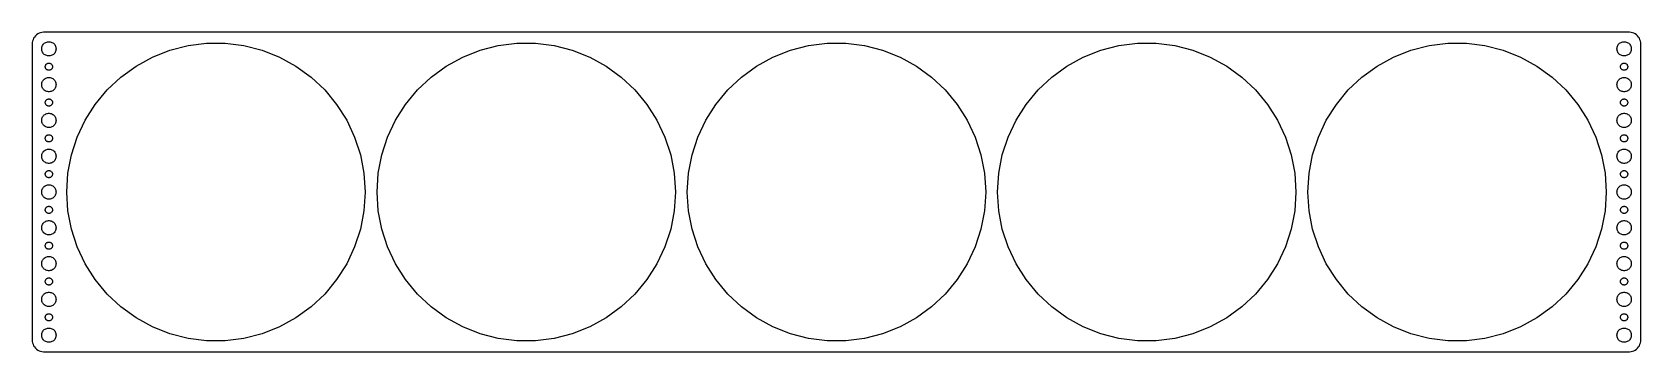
# Model space of a CAD drawing. Header units: metres. Extents: x -337 to 337, y -67 to 67.
import ezdxf

# ---------------------------------------------------------------- set-up
doc = ezdxf.new("R2010")
doc.units = ezdxf.units.M

msp = doc.modelspace()

# ---------------------------------------------------------------- linework, layer by layer
for p, q in [((-336.961, 62.6267), (-337, 62)), ((-337, 62), (-337, -62)), ((-336.843, 63.2434), (-336.961, 62.6267)), ((-336.649, 63.8406), (-336.843, 63.2434)), ((-336.382, 64.4088), (-336.649, 63.8406)), ((-336.045, 64.9389), (-336.382, 64.4088)), ((-335.645, 65.4227), (-336.045, 64.9389)), ((-335.187, 65.8526), (-335.645, 65.4227)), ((-334.679, 66.2216), (-335.187, 65.8526)), ((-334.129, 66.5241), (-334.679, 66.2216)), ((-333.545, 66.7553), (-334.129, 66.5241)), ((-332.937, 66.9114), (-333.545, 66.7553)), ((-332.976, 60.376), (-332.906, 60.7461)), ((-332.314, 66.9901), (-332.937, 66.9114)), ((-332.906, 60.7461), (-332.789, 61.1044)), ((-332.789, 61.1044), (-332.629, 61.4453)), ((-332.629, 61.4453), (-332.427, 61.7634)), ((-332.427, 61.7634), (-332.187, 62.0536)), ((332.314, 66.9901), (-332.314, 66.9901)), ((-332.187, 62.0536), (-331.912, 62.3115)), ((-331.912, 62.3115), (-331.607, 62.533)), ((-331.607, 62.533), (-331.277, 62.7145)), ((-331.277, 62.7145), (-330.927, 62.8532)), ((-330.927, 62.8532), (-330.562, 62.9469)), ((-330.562, 62.9469), (-330.188, 62.9941)), ((-330.188, 62.9941), (-329.812, 62.9941)), ((-329.812, 62.9941), (-329.438, 62.9469)), ((-329.438, 62.9469), (-329.073, 62.8532)), ((-329.073, 62.8532), (-328.723, 62.7145)), ((-328.723, 62.7145), (-328.393, 62.533)), ((-328.393, 62.533), (-328.088, 62.3115)), ((-328.088, 62.3115), (-327.813, 62.0536)), ((-327.813, 62.0536), (-327.573, 61.7634)), ((-327.573, 61.7634), (-327.371, 61.4453)), ((-327.371, 61.4453), (-327.211, 61.1044)), ((-327.211, 61.1044), (-327.094, 60.7461)), ((-327.094, 60.7461), (-327.024, 60.376)), ((-279.314, 59.441), (-271.711, 61.3929)), ((-271.711, 61.3929), (-263.924, 62.3767)), ((-263.924, 62.3767), (-256.076, 62.3767)), ((-256.076, 62.3767), (-248.289, 61.3929)), ((-248.289, 61.3929), (-240.686, 59.441)), ((-149.314, 59.441), (-141.711, 61.3929)), ((-141.711, 61.3929), (-133.924, 62.3767)), ((-133.924, 62.3767), (-126.076, 62.3767)), ((-126.076, 62.3767), (-118.289, 61.3929)), ((-118.289, 61.3929), (-110.686, 59.441)), ((-19.3136, 59.441), (-11.7113, 61.3929)), ((-11.7113, 61.3929), (-3.92439, 62.3767)), ((-3.92439, 62.3767), (3.92439, 62.3767)), ((3.92439, 62.3767), (11.7113, 61.3929)), ((11.7113, 61.3929), (19.3136, 59.441)), ((110.686, 59.441), (118.289, 61.3929)), ((118.289, 61.3929), (126.076, 62.3767)), ((126.076, 62.3767), (133.924, 62.3767)), ((133.924, 62.3767), (141.711, 61.3929)), ((141.711, 61.3929), (149.314, 59.441)), ((240.686, 59.441), (248.289, 61.3929)), ((248.289, 61.3929), (256.076, 62.3767)), ((256.076, 62.3767), (263.924, 62.3767)), ((263.924, 62.3767), (271.711, 61.3929)), ((271.711, 61.3929), (279.314, 59.441)), ((327.024, 60.376), (327.094, 60.7461)), ((327.094, 60.7461), (327.211, 61.1044)), ((327.211, 61.1044), (327.371, 61.4453)), ((327.371, 61.4453), (327.573, 61.7634)), ((327.573, 61.7634), (327.813, 62.0536)), ((327.813, 62.0536), (328.088, 62.3115)), ((328.088, 62.3115), (328.393, 62.533)), ((328.393, 62.533), (328.723, 62.7145)), ((328.723, 62.7145), (329.073, 62.8532)), ((329.073, 62.8532), (329.438, 62.9469)), ((329.438, 62.9469), (329.812, 62.9941)), ((329.812, 62.9941), (330.188, 62.9941)), ((330.188, 62.9941), (330.562, 62.9469)), ((330.562, 62.9469), (330.927, 62.8532)), ((330.927, 62.8532), (331.277, 62.7145)), ((331.277, 62.7145), (331.607, 62.533)), ((331.607, 62.533), (331.912, 62.3115)), ((331.912, 62.3115), (332.187, 62.0536)), ((332.187, 62.0536), (332.427, 61.7634)), ((332.937, 66.9114), (332.314, 66.9901)), ((332.427, 61.7634), (332.629, 61.4453)), ((332.629, 61.4453), (332.789, 61.1044)), ((332.789, 61.1044), (332.906, 60.7461)), ((332.906, 60.7461), (332.976, 60.376)), ((333.545, 66.7553), (332.937, 66.9114)), ((334.129, 66.5241), (333.545, 66.7553)), ((334.679, 66.2216), (334.129, 66.5241)), ((335.187, 65.8526), (334.679, 66.2216)), ((335.645, 65.4227), (335.187, 65.8526)), ((336.045, 64.9389), (335.645, 65.4227)), ((336.382, 64.4088), (336.045, 64.9389)), ((336.649, 63.8406), (336.382, 64.4088)), ((336.843, 63.2434), (336.649, 63.8406)), ((336.961, 62.6267), (336.843, 63.2434)), ((337, 62), (336.961, 62.6267)), ((337, -62), (337, 62)), ((-333, 60), (-332.976, 60.376)), ((-332.976, 59.624), (-333, 60)), ((-332.906, 59.2539), (-332.976, 59.624)), ((-332.789, 58.8956), (-332.906, 59.2539)), ((-332.629, 58.5547), (-332.789, 58.8956)), ((-332.427, 58.2366), (-332.629, 58.5547)), ((-332.187, 57.9464), (-332.427, 58.2366)), ((-331.912, 57.6885), (-332.187, 57.9464)), ((-331.607, 57.467), (-331.912, 57.6885)), ((-331.277, 57.2855), (-331.607, 57.467)), ((-330.927, 57.1468), (-331.277, 57.2855)), ((-330.562, 57.0531), (-330.927, 57.1468)), ((-330.639, 53.8572), (-330.464, 53.9266)), ((-330.188, 57.0059), (-330.562, 57.0531)), ((-330.464, 53.9266), (-330.281, 53.9734)), ((-330.281, 53.9734), (-330.094, 53.997)), ((-329.812, 57.0059), (-330.188, 57.0059)), ((-330.094, 53.997), (-329.906, 53.997)), ((-329.906, 53.997), (-329.719, 53.9734)), ((-329.438, 57.0531), (-329.812, 57.0059)), ((-329.719, 53.9734), (-329.536, 53.9266)), ((-329.536, 53.9266), (-329.361, 53.8572)), ((-329.073, 57.1468), (-329.438, 57.0531)), ((-328.723, 57.2855), (-329.073, 57.1468)), ((-328.393, 57.467), (-328.723, 57.2855)), ((-328.088, 57.6885), (-328.393, 57.467)), ((-327.813, 57.9464), (-328.088, 57.6885)), ((-327.573, 58.2366), (-327.813, 57.9464)), ((-327.371, 58.5547), (-327.573, 58.2366)), ((-327.211, 58.8956), (-327.371, 58.5547)), ((-327.094, 59.2539), (-327.211, 58.8956)), ((-327.024, 59.624), (-327.094, 59.2539)), ((-327.024, 60.376), (-327, 60)), ((-327, 60), (-327.024, 59.624)), ((-293.489, 52.7705), (-286.611, 56.5517)), ((-286.611, 56.5517), (-279.314, 59.441)), ((-240.686, 59.441), (-233.389, 56.5517)), ((-233.389, 56.5517), (-226.511, 52.7705)), ((-163.489, 52.7705), (-156.611, 56.5517)), ((-156.611, 56.5517), (-149.314, 59.441)), ((-110.686, 59.441), (-103.389, 56.5517)), ((-103.389, 56.5517), (-96.5108, 52.7705)), ((-33.4892, 52.7705), (-26.6112, 56.5517)), ((-26.6112, 56.5517), (-19.3136, 59.441)), ((19.3136, 59.441), (26.6112, 56.5517)), ((26.6112, 56.5517), (33.4892, 52.7705)), ((96.5108, 52.7705), (103.389, 56.5517)), ((103.389, 56.5517), (110.686, 59.441)), ((149.314, 59.441), (156.611, 56.5517)), ((156.611, 56.5517), (163.489, 52.7705)), ((226.511, 52.7705), (233.389, 56.5517)), ((233.389, 56.5517), (240.686, 59.441)), ((279.314, 59.441), (286.611, 56.5517)), ((286.611, 56.5517), (293.489, 52.7705)), ((327, 60), (327.024, 60.376)), ((327.024, 59.624), (327, 60)), ((327.094, 59.2539), (327.024, 59.624)), ((327.211, 58.8956), (327.094, 59.2539)), ((327.371, 58.5547), (327.211, 58.8956)), ((327.573, 58.2366), (327.371, 58.5547)), ((327.813, 57.9464), (327.573, 58.2366)), ((328.088, 57.6885), (327.813, 57.9464)), ((328.393, 57.467), (328.088, 57.6885)), ((328.723, 57.2855), (328.393, 57.467)), ((329.073, 57.1468), (328.723, 57.2855)), ((329.438, 57.0531), (329.073, 57.1468)), ((329.361, 53.8572), (329.536, 53.9266)), ((329.812, 57.0059), (329.438, 57.0531)), ((329.536, 53.9266), (329.719, 53.9734)), ((329.719, 53.9734), (329.906, 53.997)), ((330.188, 57.0059), (329.812, 57.0059)), ((329.906, 53.997), (330.094, 53.997)), ((330.094, 53.997), (330.281, 53.9734)), ((330.562, 57.0531), (330.188, 57.0059)), ((330.281, 53.9734), (330.464, 53.9266)), ((330.464, 53.9266), (330.639, 53.8572)), ((330.927, 57.1468), (330.562, 57.0531)), ((331.277, 57.2855), (330.927, 57.1468)), ((331.607, 57.467), (331.277, 57.2855)), ((331.912, 57.6885), (331.607, 57.467)), ((332.187, 57.9464), (331.912, 57.6885)), ((332.427, 58.2366), (332.187, 57.9464)), ((332.629, 58.5547), (332.427, 58.2366)), ((332.789, 58.8956), (332.629, 58.5547)), ((332.906, 59.2539), (332.789, 58.8956)), ((332.976, 59.624), (332.906, 59.2539)), ((332.976, 60.376), (333, 60)), ((333, 60), (332.976, 59.624)), ((-332.187, 47.0536), (-331.912, 47.3115)), ((-331.912, 47.3115), (-331.607, 47.533)), ((-331.607, 47.533), (-331.277, 47.7145)), ((-331.5, 52.5), (-331.488, 52.688)), ((-331.488, 52.312), (-331.5, 52.5)), ((-331.488, 52.688), (-331.453, 52.873)), ((-331.453, 52.127), (-331.488, 52.312)), ((-331.453, 52.873), (-331.395, 53.0522)), ((-331.395, 51.9478), (-331.453, 52.127)), ((-331.395, 53.0522), (-331.314, 53.2226)), ((-331.314, 51.7774), (-331.395, 51.9478)), ((-331.314, 53.2226), (-331.214, 53.3817)), ((-331.214, 51.6183), (-331.314, 51.7774)), ((-331.277, 47.7145), (-330.927, 47.8532)), ((-331.214, 53.3817), (-331.093, 53.5268)), ((-331.093, 51.4732), (-331.214, 51.6183)), ((-331.093, 53.5268), (-330.956, 53.6558)), ((-330.956, 51.3442), (-331.093, 51.4732)), ((-330.956, 53.6558), (-330.804, 53.7665)), ((-330.804, 51.2335), (-330.956, 51.3442)), ((-330.927, 47.8532), (-330.562, 47.9469)), ((-330.804, 53.7665), (-330.639, 53.8572)), ((-330.639, 51.1428), (-330.804, 51.2335)), ((-330.464, 51.0734), (-330.639, 51.1428)), ((-330.562, 47.9469), (-330.188, 47.9941)), ((-330.281, 51.0266), (-330.464, 51.0734)), ((-330.094, 51.003), (-330.281, 51.0266)), ((-330.188, 47.9941), (-329.812, 47.9941)), ((-329.906, 51.003), (-330.094, 51.003)), ((-329.719, 51.0266), (-329.906, 51.003)), ((-329.812, 47.9941), (-329.438, 47.9469)), ((-329.536, 51.0734), (-329.719, 51.0266)), ((-329.361, 51.1428), (-329.536, 51.0734)), ((-329.438, 47.9469), (-329.073, 47.8532)), ((-329.361, 53.8572), (-329.196, 53.7665)), ((-329.196, 51.2335), (-329.361, 51.1428)), ((-329.196, 53.7665), (-329.044, 53.6558)), ((-329.044, 51.3442), (-329.196, 51.2335)), ((-329.073, 47.8532), (-328.723, 47.7145)), ((-329.044, 53.6558), (-328.907, 53.5268)), ((-328.907, 51.4732), (-329.044, 51.3442)), ((-328.907, 53.5268), (-328.786, 53.3817)), ((-328.786, 51.6183), (-328.907, 51.4732)), ((-328.786, 53.3817), (-328.686, 53.2226)), ((-328.686, 51.7774), (-328.786, 51.6183)), ((-328.723, 47.7145), (-328.393, 47.533)), ((-328.686, 53.2226), (-328.605, 53.0522)), ((-328.605, 51.9478), (-328.686, 51.7774)), ((-328.605, 53.0522), (-328.547, 52.873)), ((-328.547, 52.127), (-328.605, 51.9478)), ((-328.547, 52.873), (-328.512, 52.688)), ((-328.512, 52.312), (-328.547, 52.127)), ((-328.512, 52.688), (-328.5, 52.5)), ((-328.5, 52.5), (-328.512, 52.312)), ((-328.393, 47.533), (-328.088, 47.3115)), ((-328.088, 47.3115), (-327.813, 47.0536)), ((-305.561, 42.7842), (-299.839, 48.1571)), ((-299.839, 48.1571), (-293.489, 52.7705)), ((-226.511, 52.7705), (-220.161, 48.1571)), ((-220.161, 48.1571), (-214.439, 42.7842)), ((-175.561, 42.7842), (-169.839, 48.1571)), ((-169.839, 48.1571), (-163.489, 52.7705)), ((-96.5108, 52.7705), (-90.161, 48.1571)), ((-90.161, 48.1571), (-84.4395, 42.7842)), ((-45.5605, 42.7842), (-39.839, 48.1571)), ((-39.839, 48.1571), (-33.4892, 52.7705)), ((33.4892, 52.7705), (39.839, 48.1571)), ((39.839, 48.1571), (45.5605, 42.7842)), ((84.4395, 42.7842), (90.161, 48.1571)), ((90.161, 48.1571), (96.5108, 52.7705)), ((163.489, 52.7705), (169.839, 48.1571)), ((169.839, 48.1571), (175.561, 42.7842)), ((214.439, 42.7842), (220.161, 48.1571)), ((220.161, 48.1571), (226.511, 52.7705)), ((293.489, 52.7705), (299.839, 48.1571)), ((299.839, 48.1571), (305.561, 42.7842)), ((327.813, 47.0536), (328.088, 47.3115)), ((328.088, 47.3115), (328.393, 47.533)), ((328.393, 47.533), (328.723, 47.7145)), ((328.5, 52.5), (328.512, 52.688)), ((328.512, 52.312), (328.5, 52.5)), ((328.512, 52.688), (328.547, 52.873)), ((328.547, 52.127), (328.512, 52.312)), ((328.547, 52.873), (328.605, 53.0522)), ((328.605, 51.9478), (328.547, 52.127)), ((328.605, 53.0522), (328.686, 53.2226)), ((328.686, 51.7774), (328.605, 51.9478)), ((328.686, 53.2226), (328.786, 53.3817)), ((328.786, 51.6183), (328.686, 51.7774)), ((328.723, 47.7145), (329.073, 47.8532)), ((328.786, 53.3817), (328.907, 53.5268)), ((328.907, 51.4732), (328.786, 51.6183)), ((328.907, 53.5268), (329.044, 53.6558)), ((329.044, 51.3442), (328.907, 51.4732)), ((329.044, 53.6558), (329.196, 53.7665)), ((329.196, 51.2335), (329.044, 51.3442)), ((329.073, 47.8532), (329.438, 47.9469)), ((329.196, 53.7665), (329.361, 53.8572)), ((329.361, 51.1428), (329.196, 51.2335)), ((329.536, 51.0734), (329.361, 51.1428)), ((329.438, 47.9469), (329.812, 47.9941)), ((329.719, 51.0266), (329.536, 51.0734)), ((329.906, 51.003), (329.719, 51.0266)), ((329.812, 47.9941), (330.188, 47.9941)), ((330.094, 51.003), (329.906, 51.003)), ((330.281, 51.0266), (330.094, 51.003)), ((330.188, 47.9941), (330.562, 47.9469)), ((330.464, 51.0734), (330.281, 51.0266)), ((330.639, 51.1428), (330.464, 51.0734)), ((330.562, 47.9469), (330.927, 47.8532)), ((330.639, 53.8572), (330.804, 53.7665)), ((330.804, 51.2335), (330.639, 51.1428)), ((330.804, 53.7665), (330.956, 53.6558)), ((330.956, 51.3442), (330.804, 51.2335)), ((330.927, 47.8532), (331.277, 47.7145)), ((330.956, 53.6558), (331.093, 53.5268)), ((331.093, 51.4732), (330.956, 51.3442)), ((331.093, 53.5268), (331.214, 53.3817)), ((331.214, 51.6183), (331.093, 51.4732)), ((331.214, 53.3817), (331.314, 53.2226)), ((331.314, 51.7774), (331.214, 51.6183)), ((331.277, 47.7145), (331.607, 47.533)), ((331.314, 53.2226), (331.395, 53.0522)), ((331.395, 51.9478), (331.314, 51.7774)), ((331.395, 53.0522), (331.453, 52.873)), ((331.453, 52.127), (331.395, 51.9478)), ((331.453, 52.873), (331.488, 52.688)), ((331.488, 52.312), (331.453, 52.127)), ((331.488, 52.688), (331.5, 52.5)), ((331.5, 52.5), (331.488, 52.312)), ((331.607, 47.533), (331.912, 47.3115)), ((331.912, 47.3115), (332.187, 47.0536)), ((-333, 45), (-332.976, 45.376)), ((-332.976, 44.624), (-333, 45)), ((-332.976, 45.376), (-332.906, 45.7461)), ((-332.906, 44.2539), (-332.976, 44.624)), ((-332.906, 45.7461), (-332.789, 46.1044)), ((-332.789, 43.8956), (-332.906, 44.2539)), ((-332.789, 46.1044), (-332.629, 46.4453)), ((-332.629, 43.5547), (-332.789, 43.8956)), ((-332.629, 46.4453), (-332.427, 46.7634)), ((-332.427, 43.2366), (-332.629, 43.5547)), ((-332.427, 46.7634), (-332.187, 47.0536)), ((-332.187, 42.9464), (-332.427, 43.2366)), ((-331.912, 42.6885), (-332.187, 42.9464)), ((-331.607, 42.467), (-331.912, 42.6885)), ((-331.277, 42.2855), (-331.607, 42.467)), ((-330.927, 42.1468), (-331.277, 42.2855)), ((-330.562, 42.0531), (-330.927, 42.1468)), ((-330.188, 42.0059), (-330.562, 42.0531)), ((-329.812, 42.0059), (-330.188, 42.0059)), ((-329.438, 42.0531), (-329.812, 42.0059)), ((-329.073, 42.1468), (-329.438, 42.0531)), ((-328.723, 42.2855), (-329.073, 42.1468)), ((-328.393, 42.467), (-328.723, 42.2855)), ((-328.088, 42.6885), (-328.393, 42.467)), ((-327.813, 42.9464), (-328.088, 42.6885)), ((-327.813, 47.0536), (-327.573, 46.7634)), ((-327.573, 43.2366), (-327.813, 42.9464)), ((-327.573, 46.7634), (-327.371, 46.4453)), ((-327.371, 43.5547), (-327.573, 43.2366)), ((-327.371, 46.4453), (-327.211, 46.1044)), ((-327.211, 43.8956), (-327.371, 43.5547)), ((-327.211, 46.1044), (-327.094, 45.7461)), ((-327.094, 44.2539), (-327.211, 43.8956)), ((-327.094, 45.7461), (-327.024, 45.376)), ((-327.024, 44.624), (-327.094, 44.2539)), ((-327.024, 45.376), (-327, 45)), ((-327, 45), (-327.024, 44.624)), ((-310.564, 36.7366), (-305.561, 42.7842)), ((-214.439, 42.7842), (-209.436, 36.7366)), ((-180.564, 36.7366), (-175.561, 42.7842)), ((-84.4395, 42.7842), (-79.4364, 36.7366)), ((-50.5636, 36.7366), (-45.5605, 42.7842)), ((45.5605, 42.7842), (50.5636, 36.7366)), ((79.4364, 36.7366), (84.4395, 42.7842)), ((175.561, 42.7842), (180.564, 36.7366)), ((209.436, 36.7366), (214.439, 42.7842)), ((305.561, 42.7842), (310.564, 36.7366)), ((327, 45), (327.024, 45.376)), ((327.024, 44.624), (327, 45)), ((327.024, 45.376), (327.094, 45.7461)), ((327.094, 44.2539), (327.024, 44.624)), ((327.094, 45.7461), (327.211, 46.1044)), ((327.211, 43.8956), (327.094, 44.2539)), ((327.211, 46.1044), (327.371, 46.4453)), ((327.371, 43.5547), (327.211, 43.8956)), ((327.371, 46.4453), (327.573, 46.7634)), ((327.573, 43.2366), (327.371, 43.5547)), ((327.573, 46.7634), (327.813, 47.0536)), ((327.813, 42.9464), (327.573, 43.2366)), ((328.088, 42.6885), (327.813, 42.9464)), ((328.393, 42.467), (328.088, 42.6885)), ((328.723, 42.2855), (328.393, 42.467)), ((329.073, 42.1468), (328.723, 42.2855)), ((329.438, 42.0531), (329.073, 42.1468)), ((329.812, 42.0059), (329.438, 42.0531)), ((330.188, 42.0059), (329.812, 42.0059)), ((330.562, 42.0531), (330.188, 42.0059)), ((330.927, 42.1468), (330.562, 42.0531)), ((331.277, 42.2855), (330.927, 42.1468)), ((331.607, 42.467), (331.277, 42.2855)), ((331.912, 42.6885), (331.607, 42.467)), ((332.187, 42.9464), (331.912, 42.6885)), ((332.187, 47.0536), (332.427, 46.7634)), ((332.427, 43.2366), (332.187, 42.9464)), ((332.427, 46.7634), (332.629, 46.4453)), ((332.629, 43.5547), (332.427, 43.2366)), ((332.629, 46.4453), (332.789, 46.1044)), ((332.789, 43.8956), (332.629, 43.5547)), ((332.789, 46.1044), (332.906, 45.7461)), ((332.906, 44.2539), (332.789, 43.8956)), ((332.906, 45.7461), (332.976, 45.376)), ((332.976, 44.624), (332.906, 44.2539)), ((332.976, 45.376), (333, 45)), ((333, 45), (332.976, 44.624)), ((-331.5, 37.5), (-331.488, 37.688)), ((-331.488, 37.312), (-331.5, 37.5)), ((-331.488, 37.688), (-331.453, 37.873)), ((-331.453, 37.127), (-331.488, 37.312)), ((-331.453, 37.873), (-331.395, 38.0522)), ((-331.395, 36.9478), (-331.453, 37.127)), ((-331.395, 38.0522), (-331.314, 38.2226)), ((-331.314, 36.7774), (-331.395, 36.9478)), ((-331.314, 38.2226), (-331.214, 38.3817)), ((-331.214, 36.6183), (-331.314, 36.7774)), ((-331.214, 38.3817), (-331.093, 38.5268)), ((-331.093, 36.4732), (-331.214, 36.6183)), ((-331.093, 38.5268), (-330.956, 38.6558)), ((-330.956, 36.3442), (-331.093, 36.4732)), ((-330.956, 38.6558), (-330.804, 38.7665)), ((-330.804, 36.2335), (-330.956, 36.3442)), ((-330.804, 38.7665), (-330.639, 38.8572)), ((-330.639, 36.1428), (-330.804, 36.2335)), ((-330.639, 38.8572), (-330.464, 38.9266)), ((-330.464, 36.0734), (-330.639, 36.1428)), ((-330.464, 38.9266), (-330.281, 38.9734)), ((-330.281, 36.0266), (-330.464, 36.0734)), ((-330.281, 38.9734), (-330.094, 38.997)), ((-330.094, 36.003), (-330.281, 36.0266)), ((-330.094, 38.997), (-329.906, 38.997)), ((-329.906, 36.003), (-330.094, 36.003)), ((-329.906, 38.997), (-329.719, 38.9734)), ((-329.719, 36.0266), (-329.906, 36.003)), ((-329.719, 38.9734), (-329.536, 38.9266)), ((-329.536, 36.0734), (-329.719, 36.0266)), ((-329.536, 38.9266), (-329.361, 38.8572)), ((-329.361, 36.1428), (-329.536, 36.0734)), ((-329.361, 38.8572), (-329.196, 38.7665)), ((-329.196, 36.2335), (-329.361, 36.1428)), ((-329.196, 38.7665), (-329.044, 38.6558)), ((-329.044, 36.3442), (-329.196, 36.2335)), ((-329.044, 38.6558), (-328.907, 38.5268)), ((-328.907, 36.4732), (-329.044, 36.3442)), ((-328.907, 38.5268), (-328.786, 38.3817)), ((-328.786, 36.6183), (-328.907, 36.4732)), ((-328.786, 38.3817), (-328.686, 38.2226)), ((-328.686, 36.7774), (-328.786, 36.6183)), ((-328.686, 38.2226), (-328.605, 38.0522)), ((-328.605, 36.9478), (-328.686, 36.7774)), ((-328.605, 38.0522), (-328.547, 37.873)), ((-328.547, 37.127), (-328.605, 36.9478)), ((-328.547, 37.873), (-328.512, 37.688)), ((-328.512, 37.312), (-328.547, 37.127)), ((-328.512, 37.688), (-328.5, 37.5)), ((-328.5, 37.5), (-328.512, 37.312)), ((-314.769, 30.1096), (-310.564, 36.7366)), ((-209.436, 36.7366), (-205.231, 30.1096)), ((-184.769, 30.1096), (-180.564, 36.7366)), ((-79.4364, 36.7366), (-75.2308, 30.1096)), ((-54.7692, 30.1096), (-50.5636, 36.7366)), ((50.5636, 36.7366), (54.7692, 30.1096)), ((75.2308, 30.1096), (79.4364, 36.7366)), ((180.564, 36.7366), (184.769, 30.1096)), ((205.231, 30.1096), (209.436, 36.7366)), ((310.564, 36.7366), (314.769, 30.1096)), ((328.5, 37.5), (328.512, 37.688)), ((328.512, 37.312), (328.5, 37.5)), ((328.512, 37.688), (328.547, 37.873)), ((328.547, 37.127), (328.512, 37.312)), ((328.547, 37.873), (328.605, 38.0522)), ((328.605, 36.9478), (328.547, 37.127)), ((328.605, 38.0522), (328.686, 38.2226)), ((328.686, 36.7774), (328.605, 36.9478)), ((328.686, 38.2226), (328.786, 38.3817)), ((328.786, 36.6183), (328.686, 36.7774)), ((328.786, 38.3817), (328.907, 38.5268)), ((328.907, 36.4732), (328.786, 36.6183)), ((328.907, 38.5268), (329.044, 38.6558)), ((329.044, 36.3442), (328.907, 36.4732)), ((329.044, 38.6558), (329.196, 38.7665)), ((329.196, 36.2335), (329.044, 36.3442)), ((329.196, 38.7665), (329.361, 38.8572)), ((329.361, 36.1428), (329.196, 36.2335)), ((329.361, 38.8572), (329.536, 38.9266)), ((329.536, 36.0734), (329.361, 36.1428)), ((329.536, 38.9266), (329.719, 38.9734)), ((329.719, 36.0266), (329.536, 36.0734)), ((329.719, 38.9734), (329.906, 38.997)), ((329.906, 36.003), (329.719, 36.0266)), ((329.906, 38.997), (330.094, 38.997)), ((330.094, 36.003), (329.906, 36.003)), ((330.094, 38.997), (330.281, 38.9734)), ((330.281, 36.0266), (330.094, 36.003)), ((330.281, 38.9734), (330.464, 38.9266)), ((330.464, 36.0734), (330.281, 36.0266)), ((330.464, 38.9266), (330.639, 38.8572)), ((330.639, 36.1428), (330.464, 36.0734)), ((330.639, 38.8572), (330.804, 38.7665)), ((330.804, 36.2335), (330.639, 36.1428)), ((330.804, 38.7665), (330.956, 38.6558)), ((330.956, 36.3442), (330.804, 36.2335)), ((330.956, 38.6558), (331.093, 38.5268)), ((331.093, 36.4732), (330.956, 36.3442)), ((331.093, 38.5268), (331.214, 38.3817)), ((331.214, 36.6183), (331.093, 36.4732)), ((331.214, 38.3817), (331.314, 38.2226)), ((331.314, 36.7774), (331.214, 36.6183)), ((331.314, 38.2226), (331.395, 38.0522)), ((331.395, 36.9478), (331.314, 36.7774)), ((331.395, 38.0522), (331.453, 37.873)), ((331.453, 37.127), (331.395, 36.9478)), ((331.453, 37.873), (331.488, 37.688)), ((331.488, 37.312), (331.453, 37.127)), ((331.488, 37.688), (331.5, 37.5)), ((331.5, 37.5), (331.488, 37.312)), ((-333, 30), (-332.976, 30.376)), ((-332.976, 29.624), (-333, 30)), ((-332.976, 30.376), (-332.906, 30.7461)), ((-332.906, 29.2539), (-332.976, 29.624)), ((-332.906, 30.7461), (-332.789, 31.1044)), ((-332.789, 28.8956), (-332.906, 29.2539)), ((-332.789, 31.1044), (-332.629, 31.4453)), ((-332.629, 28.5547), (-332.789, 28.8956)), ((-332.629, 31.4453), (-332.427, 31.7634)), ((-332.427, 28.2366), (-332.629, 28.5547)), ((-332.427, 31.7634), (-332.187, 32.0536)), ((-332.187, 27.9464), (-332.427, 28.2366)), ((-332.187, 32.0536), (-331.912, 32.3115)), ((-331.912, 27.6884), (-332.187, 27.9464)), ((-331.912, 32.3115), (-331.607, 32.533)), ((-331.607, 27.467), (-331.912, 27.6884)), ((-331.607, 32.533), (-331.277, 32.7145)), ((-331.277, 27.2855), (-331.607, 27.467)), ((-331.277, 32.7145), (-330.927, 32.8532)), ((-330.927, 27.1468), (-331.277, 27.2855)), ((-330.927, 32.8532), (-330.562, 32.9469)), ((-330.562, 27.0531), (-330.927, 27.1468)), ((-330.562, 32.9469), (-330.188, 32.9941)), ((-330.188, 27.0059), (-330.562, 27.0531)), ((-330.188, 32.9941), (-329.812, 32.9941)), ((-329.812, 27.0059), (-330.188, 27.0059)), ((-329.812, 32.9941), (-329.438, 32.9469)), ((-329.438, 27.0531), (-329.812, 27.0059)), ((-329.438, 32.9469), (-329.073, 32.8532)), ((-329.073, 27.1468), (-329.438, 27.0531)), ((-329.073, 32.8532), (-328.723, 32.7145)), ((-328.723, 27.2855), (-329.073, 27.1468)), ((-328.723, 32.7145), (-328.393, 32.533)), ((-328.393, 27.467), (-328.723, 27.2855)), ((-328.393, 32.533), (-328.088, 32.3115)), ((-328.088, 27.6884), (-328.393, 27.467)), ((-328.088, 32.3115), (-327.813, 32.0536)), ((-327.813, 27.9464), (-328.088, 27.6884)), ((-327.813, 32.0536), (-327.573, 31.7634)), ((-327.573, 28.2366), (-327.813, 27.9464)), ((-327.573, 31.7634), (-327.371, 31.4453)), ((-327.371, 28.5547), (-327.573, 28.2366)), ((-327.371, 31.4453), (-327.211, 31.1044)), ((-327.211, 28.8956), (-327.371, 28.5547)), ((-327.211, 31.1044), (-327.094, 30.7461)), ((-327.094, 29.2539), (-327.211, 28.8956)), ((-327.094, 30.7461), (-327.024, 30.376)), ((-327.024, 29.624), (-327.094, 29.2539)), ((-327.024, 30.376), (-327, 30)), ((-327, 30), (-327.024, 29.624)), ((-318.111, 23.0078), (-314.769, 30.1096)), ((-205.231, 30.1096), (-201.889, 23.0078)), ((-188.111, 23.0078), (-184.769, 30.1096)), ((-75.2308, 30.1096), (-71.889, 23.0078)), ((-58.111, 23.0078), (-54.7692, 30.1096)), ((54.7692, 30.1096), (58.111, 23.0078)), ((71.889, 23.0078), (75.2308, 30.1096)), ((184.769, 30.1096), (188.111, 23.0078)), ((201.889, 23.0078), (205.231, 30.1096)), ((314.769, 30.1096), (318.111, 23.0078)), ((327, 30), (327.024, 30.376)), ((327.024, 29.624), (327, 30)), ((327.024, 30.376), (327.094, 30.7461)), ((327.094, 29.2539), (327.024, 29.624)), ((327.094, 30.7461), (327.211, 31.1044)), ((327.211, 28.8956), (327.094, 29.2539)), ((327.211, 31.1044), (327.371, 31.4453)), ((327.371, 28.5547), (327.211, 28.8956)), ((327.371, 31.4453), (327.573, 31.7634)), ((327.573, 28.2366), (327.371, 28.5547)), ((327.573, 31.7634), (327.813, 32.0536)), ((327.813, 27.9464), (327.573, 28.2366)), ((327.813, 32.0536), (328.088, 32.3115)), ((328.088, 27.6884), (327.813, 27.9464)), ((328.088, 32.3115), (328.393, 32.533)), ((328.393, 27.467), (328.088, 27.6884)), ((328.393, 32.533), (328.723, 32.7145)), ((328.723, 27.2855), (328.393, 27.467)), ((328.723, 32.7145), (329.073, 32.8532)), ((329.073, 27.1468), (328.723, 27.2855)), ((329.073, 32.8532), (329.438, 32.9469)), ((329.438, 27.0531), (329.073, 27.1468)), ((329.438, 32.9469), (329.812, 32.9941)), ((329.812, 27.0059), (329.438, 27.0531)), ((329.812, 32.9941), (330.188, 32.9941)), ((330.188, 27.0059), (329.812, 27.0059)), ((330.188, 32.9941), (330.562, 32.9469)), ((330.562, 27.0531), (330.188, 27.0059)), ((330.562, 32.9469), (330.927, 32.8532)), ((330.927, 27.1468), (330.562, 27.0531)), ((330.927, 32.8532), (331.277, 32.7145)), ((331.277, 27.2855), (330.927, 27.1468)), ((331.277, 32.7145), (331.607, 32.533)), ((331.607, 27.467), (331.277, 27.2855)), ((331.607, 32.533), (331.912, 32.3115)), ((331.912, 27.6884), (331.607, 27.467)), ((331.912, 32.3115), (332.187, 32.0536)), ((332.187, 27.9464), (331.912, 27.6884)), ((332.187, 32.0536), (332.427, 31.7634)), ((332.427, 28.2366), (332.187, 27.9464)), ((332.427, 31.7634), (332.629, 31.4453)), ((332.629, 28.5547), (332.427, 28.2366)), ((332.629, 31.4453), (332.789, 31.1044)), ((332.789, 28.8956), (332.629, 28.5547)), ((332.789, 31.1044), (332.906, 30.7461)), ((332.906, 29.2539), (332.789, 28.8956)), ((332.906, 30.7461), (332.976, 30.376)), ((332.976, 29.624), (332.906, 29.2539)), ((332.976, 30.376), (333, 30)), ((333, 30), (332.976, 29.624)), ((-331.5, 22.5), (-331.488, 22.688)), ((-331.488, 22.312), (-331.5, 22.5)), ((-331.488, 22.688), (-331.453, 22.873)), ((-331.453, 22.127), (-331.488, 22.312)), ((-331.453, 22.873), (-331.395, 23.0522)), ((-331.395, 21.9478), (-331.453, 22.127)), ((-331.395, 23.0522), (-331.314, 23.2226)), ((-331.314, 21.7774), (-331.395, 21.9478)), ((-331.314, 23.2226), (-331.214, 23.3817)), ((-331.214, 21.6183), (-331.314, 21.7774)), ((-331.214, 23.3817), (-331.093, 23.5268)), ((-331.093, 21.4732), (-331.214, 21.6183)), ((-331.093, 23.5268), (-330.956, 23.6558)), ((-330.956, 21.3442), (-331.093, 21.4732)), ((-330.956, 23.6558), (-330.804, 23.7665)), ((-330.804, 21.2335), (-330.956, 21.3442)), ((-330.804, 23.7665), (-330.639, 23.8572)), ((-330.639, 21.1427), (-330.804, 21.2335)), ((-330.639, 23.8572), (-330.464, 23.9266)), ((-330.464, 21.0734), (-330.639, 21.1427)), ((-330.464, 23.9266), (-330.281, 23.9734)), ((-330.281, 21.0266), (-330.464, 21.0734)), ((-330.281, 23.9734), (-330.094, 23.997)), ((-330.094, 21.003), (-330.281, 21.0266)), ((-330.094, 23.997), (-329.906, 23.997)), ((-329.906, 21.003), (-330.094, 21.003)), ((-329.906, 23.997), (-329.719, 23.9734)), ((-329.719, 21.0266), (-329.906, 21.003)), ((-329.719, 23.9734), (-329.536, 23.9266)), ((-329.536, 21.0734), (-329.719, 21.0266)), ((-329.536, 23.9266), (-329.361, 23.8572)), ((-329.361, 21.1427), (-329.536, 21.0734)), ((-329.361, 23.8572), (-329.196, 23.7665)), ((-329.196, 21.2335), (-329.361, 21.1427)), ((-329.196, 23.7665), (-329.044, 23.6558)), ((-329.044, 21.3442), (-329.196, 21.2335)), ((-329.044, 23.6558), (-328.907, 23.5268)), ((-328.907, 21.4732), (-329.044, 21.3442)), ((-328.907, 23.5268), (-328.786, 23.3817)), ((-328.786, 21.6183), (-328.907, 21.4732)), ((-328.786, 23.3817), (-328.686, 23.2226)), ((-328.686, 21.7774), (-328.786, 21.6183)), ((-328.686, 23.2226), (-328.605, 23.0522)), ((-328.605, 21.9478), (-328.686, 21.7774)), ((-328.605, 23.0522), (-328.547, 22.873)), ((-328.547, 22.127), (-328.605, 21.9478)), ((-328.547, 22.873), (-328.512, 22.688)), ((-328.512, 22.312), (-328.547, 22.127)), ((-328.512, 22.688), (-328.5, 22.5)), ((-328.5, 22.5), (-328.512, 22.312)), ((-320.536, 15.5431), (-318.111, 23.0078)), ((-201.889, 23.0078), (-199.464, 15.5431)), ((-190.536, 15.5431), (-188.111, 23.0078)), ((-71.889, 23.0078), (-69.4635, 15.5431)), ((-60.5364, 15.5431), (-58.111, 23.0078)), ((58.111, 23.0078), (60.5364, 15.5431)), ((69.4635, 15.5431), (71.889, 23.0078)), ((188.111, 23.0078), (190.536, 15.5431)), ((199.464, 15.5431), (201.889, 23.0078)), ((318.111, 23.0078), (320.536, 15.5431)), ((328.5, 22.5), (328.512, 22.688)), ((328.512, 22.312), (328.5, 22.5)), ((328.512, 22.688), (328.547, 22.873)), ((328.547, 22.127), (328.512, 22.312)), ((328.547, 22.873), (328.605, 23.0522)), ((328.605, 21.9478), (328.547, 22.127)), ((328.605, 23.0522), (328.686, 23.2226)), ((328.686, 21.7774), (328.605, 21.9478)), ((328.686, 23.2226), (328.786, 23.3817)), ((328.786, 21.6183), (328.686, 21.7774)), ((328.786, 23.3817), (328.907, 23.5268)), ((328.907, 21.4732), (328.786, 21.6183)), ((328.907, 23.5268), (329.044, 23.6558)), ((329.044, 21.3442), (328.907, 21.4732)), ((329.044, 23.6558), (329.196, 23.7665)), ((329.196, 21.2335), (329.044, 21.3442)), ((329.196, 23.7665), (329.361, 23.8572)), ((329.361, 21.1427), (329.196, 21.2335)), ((329.361, 23.8572), (329.536, 23.9266)), ((329.536, 21.0734), (329.361, 21.1427)), ((329.536, 23.9266), (329.719, 23.9734)), ((329.719, 21.0266), (329.536, 21.0734)), ((329.719, 23.9734), (329.906, 23.997)), ((329.906, 21.003), (329.719, 21.0266)), ((329.906, 23.997), (330.094, 23.997)), ((330.094, 21.003), (329.906, 21.003)), ((330.094, 23.997), (330.281, 23.9734)), ((330.281, 21.0266), (330.094, 21.003)), ((330.281, 23.9734), (330.464, 23.9266)), ((330.464, 21.0734), (330.281, 21.0266)), ((330.464, 23.9266), (330.639, 23.8572)), ((330.639, 21.1427), (330.464, 21.0734)), ((330.639, 23.8572), (330.804, 23.7665)), ((330.804, 21.2335), (330.639, 21.1427)), ((330.804, 23.7665), (330.956, 23.6558)), ((330.956, 21.3442), (330.804, 21.2335)), ((330.956, 23.6558), (331.093, 23.5268)), ((331.093, 21.4732), (330.956, 21.3442)), ((331.093, 23.5268), (331.214, 23.3817)), ((331.214, 21.6183), (331.093, 21.4732)), ((331.214, 23.3817), (331.314, 23.2226)), ((331.314, 21.7774), (331.214, 21.6183)), ((331.314, 23.2226), (331.395, 23.0522)), ((331.395, 21.9478), (331.314, 21.7774)), ((331.395, 23.0522), (331.453, 22.873)), ((331.453, 22.127), (331.395, 21.9478)), ((331.453, 22.873), (331.488, 22.688)), ((331.488, 22.312), (331.453, 22.127)), ((331.488, 22.688), (331.5, 22.5)), ((331.5, 22.5), (331.488, 22.312)), ((-333, 15), (-332.976, 15.376)), ((-332.976, 14.624), (-333, 15)), ((-332.976, 15.376), (-332.906, 15.7461)), ((-332.906, 14.2539), (-332.976, 14.624)), ((-332.906, 15.7461), (-332.789, 16.1044)), ((-332.789, 13.8956), (-332.906, 14.2539)), ((-332.789, 16.1044), (-332.629, 16.4453)), ((-332.629, 13.5547), (-332.789, 13.8956)), ((-332.629, 16.4453), (-332.427, 16.7634)), ((-332.427, 13.2366), (-332.629, 13.5547)), ((-332.427, 16.7634), (-332.187, 17.0536)), ((-332.187, 17.0536), (-331.912, 17.3115)), ((-331.912, 17.3115), (-331.607, 17.533)), ((-331.607, 17.533), (-331.277, 17.7145)), ((-331.277, 17.7145), (-330.927, 17.8532)), ((-330.927, 17.8532), (-330.562, 17.9469)), ((-330.562, 17.9469), (-330.188, 17.9941)), ((-330.188, 17.9941), (-329.812, 17.9941)), ((-329.812, 17.9941), (-329.438, 17.9469)), ((-329.438, 17.9469), (-329.073, 17.8532)), ((-329.073, 17.8532), (-328.723, 17.7145)), ((-328.723, 17.7145), (-328.393, 17.533)), ((-328.393, 17.533), (-328.088, 17.3115)), ((-328.088, 17.3115), (-327.813, 17.0536)), ((-327.813, 17.0536), (-327.573, 16.7634)), ((-327.573, 16.7634), (-327.371, 16.4453)), ((-327.371, 13.5547), (-327.573, 13.2366)), ((-327.371, 16.4453), (-327.211, 16.1044)), ((-327.211, 13.8956), (-327.371, 13.5547)), ((-327.211, 16.1044), (-327.094, 15.7461)), ((-327.094, 14.2539), (-327.211, 13.8956)), ((-327.094, 15.7461), (-327.024, 15.376)), ((-327.024, 14.624), (-327.094, 14.2539)), ((-327.024, 15.376), (-327, 15)), ((-327, 15), (-327.024, 14.624)), ((-322.007, 7.83331), (-320.536, 15.5431)), ((-199.464, 15.5431), (-197.993, 7.83331)), ((-192.007, 7.83331), (-190.536, 15.5431)), ((-69.4635, 15.5431), (-67.9928, 7.83331)), ((-62.0072, 7.83331), (-60.5364, 15.5431)), ((60.5364, 15.5431), (62.0072, 7.83331)), ((67.9928, 7.83331), (69.4635, 15.5431)), ((190.536, 15.5431), (192.007, 7.83331)), ((197.993, 7.83331), (199.464, 15.5431)), ((320.536, 15.5431), (322.007, 7.83331)), ((327, 15), (327.024, 15.376)), ((327.024, 14.624), (327, 15)), ((327.024, 15.376), (327.094, 15.7461)), ((327.094, 14.2539), (327.024, 14.624)), ((327.094, 15.7461), (327.211, 16.1044)), ((327.211, 13.8956), (327.094, 14.2539)), ((327.211, 16.1044), (327.371, 16.4453)), ((327.371, 13.5547), (327.211, 13.8956)), ((327.371, 16.4453), (327.573, 16.7634)), ((327.573, 13.2366), (327.371, 13.5547)), ((327.573, 16.7634), (327.813, 17.0536)), ((327.813, 17.0536), (328.088, 17.3115)), ((328.088, 17.3115), (328.393, 17.533)), ((328.393, 17.533), (328.723, 17.7145)), ((328.723, 17.7145), (329.073, 17.8532)), ((329.073, 17.8532), (329.438, 17.9469)), ((329.438, 17.9469), (329.812, 17.9941)), ((329.812, 17.9941), (330.188, 17.9941)), ((330.188, 17.9941), (330.562, 17.9469)), ((330.562, 17.9469), (330.927, 17.8532)), ((330.927, 17.8532), (331.277, 17.7145)), ((331.277, 17.7145), (331.607, 17.533)), ((331.607, 17.533), (331.912, 17.3115)), ((331.912, 17.3115), (332.187, 17.0536)), ((332.187, 17.0536), (332.427, 16.7634)), ((332.427, 16.7634), (332.629, 16.4453)), ((332.629, 13.5547), (332.427, 13.2366)), ((332.629, 16.4453), (332.789, 16.1044)), ((332.789, 13.8956), (332.629, 13.5547)), ((332.789, 16.1044), (332.906, 15.7461)), ((332.906, 14.2539), (332.789, 13.8956)), ((332.906, 15.7461), (332.976, 15.376)), ((332.976, 14.624), (332.906, 14.2539)), ((332.976, 15.376), (333, 15)), ((333, 15), (332.976, 14.624)), ((-332.187, 12.9464), (-332.427, 13.2366)), ((-331.912, 12.6884), (-332.187, 12.9464)), ((-331.607, 12.467), (-331.912, 12.6884)), ((-331.277, 12.2855), (-331.607, 12.467)), ((-331.5, 7.5), (-331.488, 7.68799)), ((-331.488, 7.312), (-331.5, 7.5)), ((-331.488, 7.68799), (-331.453, 7.87303)), ((-331.453, 7.12695), (-331.488, 7.312)), ((-331.453, 7.87303), (-331.395, 8.05219)), ((-331.395, 6.9478), (-331.453, 7.12695)), ((-331.395, 8.05219), (-331.314, 8.22263)), ((-331.314, 6.77736), (-331.395, 6.9478)), ((-331.314, 8.22263), (-331.214, 8.38167)), ((-331.214, 6.61832), (-331.314, 6.77736)), ((-330.927, 12.1468), (-331.277, 12.2855)), ((-331.214, 8.38167), (-331.093, 8.52681)), ((-331.093, 8.52681), (-330.956, 8.65576)), ((-330.956, 8.65576), (-330.804, 8.76648)), ((-330.562, 12.0531), (-330.927, 12.1468)), ((-330.804, 8.76648), (-330.639, 8.85724)), ((-330.639, 8.85724), (-330.464, 8.92657)), ((-330.188, 12.0059), (-330.562, 12.0531)), ((-330.464, 8.92657), (-330.281, 8.97342)), ((-330.281, 8.97342), (-330.094, 8.99704)), ((-329.812, 12.0059), (-330.188, 12.0059)), ((-330.094, 8.99704), (-329.906, 8.99704)), ((-329.906, 8.99704), (-329.719, 8.97342)), ((-329.438, 12.0531), (-329.812, 12.0059)), ((-329.719, 8.97342), (-329.536, 8.92657)), ((-329.536, 8.92657), (-329.361, 8.85724)), ((-329.073, 12.1468), (-329.438, 12.0531)), ((-329.361, 8.85724), (-329.196, 8.76648)), ((-329.196, 8.76648), (-329.044, 8.65576)), ((-328.723, 12.2855), (-329.073, 12.1468)), ((-329.044, 8.65576), (-328.907, 8.52681)), ((-328.907, 8.52681), (-328.786, 8.38167)), ((-328.786, 8.38167), (-328.686, 8.22263)), ((-328.686, 6.77736), (-328.786, 6.61832)), ((-328.393, 12.467), (-328.723, 12.2855)), ((-328.686, 8.22263), (-328.605, 8.05219)), ((-328.605, 6.9478), (-328.686, 6.77736)), ((-328.605, 8.05219), (-328.547, 7.87303)), ((-328.547, 7.12695), (-328.605, 6.9478)), ((-328.547, 7.87303), (-328.512, 7.68799)), ((-328.512, 7.312), (-328.547, 7.12695)), ((-328.512, 7.68799), (-328.5, 7.5)), ((-328.5, 7.5), (-328.512, 7.312)), ((-328.088, 12.6884), (-328.393, 12.467)), ((-327.813, 12.9464), (-328.088, 12.6884)), ((-327.573, 13.2366), (-327.813, 12.9464)), ((-322.5, 0), (-322.007, 7.83331)), ((-197.993, 7.83331), (-197.5, 0)), ((-192.5, 0), (-192.007, 7.83331)), ((-67.9928, 7.83331), (-67.5, 0)), ((-62.5, 0), (-62.0072, 7.83331)), ((62.0072, 7.83331), (62.5, 0)), ((67.5, 0), (67.9928, 7.83331)), ((192.007, 7.83331), (192.5, 0)), ((197.5, 0), (197.993, 7.83331)), ((322.007, 7.83331), (322.5, 0)), ((327.813, 12.9464), (327.573, 13.2366)), ((328.088, 12.6884), (327.813, 12.9464)), ((328.393, 12.467), (328.088, 12.6884)), ((328.723, 12.2855), (328.393, 12.467)), ((328.5, 7.5), (328.512, 7.68799)), ((328.512, 7.312), (328.5, 7.5)), ((328.512, 7.68799), (328.547, 7.87303)), ((328.547, 7.12695), (328.512, 7.312)), ((328.547, 7.87303), (328.605, 8.05219)), ((328.605, 6.9478), (328.547, 7.12695)), ((328.605, 8.05219), (328.686, 8.22263)), ((328.686, 6.77736), (328.605, 6.9478)), ((328.686, 8.22263), (328.786, 8.38167)), ((328.786, 6.61832), (328.686, 6.77736)), ((329.073, 12.1468), (328.723, 12.2855)), ((328.786, 8.38167), (328.907, 8.52681)), ((328.907, 8.52681), (329.044, 8.65576)), ((329.044, 8.65576), (329.196, 8.76648)), ((329.438, 12.0531), (329.073, 12.1468)), ((329.196, 8.76648), (329.361, 8.85724)), ((329.361, 8.85724), (329.536, 8.92657)), ((329.812, 12.0059), (329.438, 12.0531)), ((329.536, 8.92657), (329.719, 8.97342)), ((329.719, 8.97342), (329.906, 8.99704)), ((330.188, 12.0059), (329.812, 12.0059)), ((329.906, 8.99704), (330.094, 8.99704)), ((330.094, 8.99704), (330.281, 8.97342)), ((330.562, 12.0531), (330.188, 12.0059)), ((330.281, 8.97342), (330.464, 8.92657)), ((330.464, 8.92657), (330.639, 8.85724)), ((330.927, 12.1468), (330.562, 12.0531)), ((330.639, 8.85724), (330.804, 8.76648)), ((330.804, 8.76648), (330.956, 8.65576)), ((331.277, 12.2855), (330.927, 12.1468)), ((330.956, 8.65576), (331.093, 8.52681)), ((331.093, 8.52681), (331.214, 8.38167)), ((331.214, 8.38167), (331.314, 8.22263)), ((331.314, 6.77736), (331.214, 6.61832)), ((331.607, 12.467), (331.277, 12.2855)), ((331.314, 8.22263), (331.395, 8.05219)), ((331.395, 6.9478), (331.314, 6.77736)), ((331.395, 8.05219), (331.453, 7.87303)), ((331.453, 7.12695), (331.395, 6.9478)), ((331.453, 7.87303), (331.488, 7.68799)), ((331.488, 7.312), (331.453, 7.12695)), ((331.488, 7.68799), (331.5, 7.5)), ((331.5, 7.5), (331.488, 7.312)), ((331.912, 12.6884), (331.607, 12.467)), ((332.187, 12.9464), (331.912, 12.6884)), ((332.427, 13.2366), (332.187, 12.9464)), ((-333, 0), (-332.976, 0.37599)), ((-332.976, -0.37599), (-333, 0)), ((-332.976, 0.37599), (-332.906, 0.74606)), ((-332.906, 0.74606), (-332.789, 1.10437)), ((-332.789, 1.10437), (-332.629, 1.44525)), ((-332.629, 1.44525), (-332.427, 1.76335)), ((-332.427, 1.76335), (-332.187, 2.05363)), ((-332.187, 2.05363), (-331.912, 2.31154)), ((-331.912, 2.31154), (-331.607, 2.53297)), ((-331.607, 2.53297), (-331.277, 2.71448)), ((-331.277, 2.71448), (-330.927, 2.85316)), ((-331.093, 6.47318), (-331.214, 6.61832)), ((-330.956, 6.34422), (-331.093, 6.47318)), ((-330.804, 6.23351), (-330.956, 6.34422)), ((-330.927, 2.85316), (-330.562, 2.94685)), ((-330.639, 6.14275), (-330.804, 6.23351)), ((-330.464, 6.07341), (-330.639, 6.14275)), ((-330.562, 2.94685), (-330.188, 2.99408)), ((-330.281, 6.02657), (-330.464, 6.07341)), ((-330.094, 6.00294), (-330.281, 6.02657)), ((-330.188, 2.99408), (-329.812, 2.99408)), ((-329.906, 6.00294), (-330.094, 6.00294)), ((-329.719, 6.02657), (-329.906, 6.00294)), ((-329.812, 2.99408), (-329.438, 2.94685)), ((-329.536, 6.07341), (-329.719, 6.02657)), ((-329.361, 6.14275), (-329.536, 6.07341)), ((-329.438, 2.94685), (-329.073, 2.85316)), ((-329.196, 6.23351), (-329.361, 6.14275)), ((-329.044, 6.34422), (-329.196, 6.23351)), ((-329.073, 2.85316), (-328.723, 2.71448)), ((-328.907, 6.47318), (-329.044, 6.34422)), ((-328.786, 6.61832), (-328.907, 6.47318)), ((-328.723, 2.71448), (-328.393, 2.53297)), ((-328.393, 2.53297), (-328.088, 2.31154)), ((-328.088, 2.31154), (-327.813, 2.05363)), ((-327.813, 2.05363), (-327.573, 1.76335)), ((-327.573, 1.76335), (-327.371, 1.44525)), ((-327.371, 1.44525), (-327.211, 1.10437)), ((-327.211, 1.10437), (-327.094, 0.74606)), ((-327.094, 0.74606), (-327.024, 0.37599)), ((-327.024, 0.37599), (-327, 0)), ((-327, 0), (-327.024, -0.37599)), ((-322.007, -7.83331), (-322.5, 0)), ((-197.5, 0), (-197.993, -7.83331)), ((-192.007, -7.83331), (-192.5, 0)), ((-67.5, 0), (-67.9928, -7.83331)), ((-62.0072, -7.83331), (-62.5, 0)), ((62.5, 0), (62.0072, -7.83331)), ((67.9928, -7.83331), (67.5, 0)), ((192.5, 0), (192.007, -7.83331)), ((197.993, -7.83331), (197.5, 0)), ((322.5, 0), (322.007, -7.83331)), ((327, 0), (327.024, 0.37599)), ((327.024, -0.37599), (327, 0)), ((327.024, 0.37599), (327.094, 0.74606)), ((327.094, 0.74606), (327.211, 1.10437)), ((327.211, 1.10437), (327.371, 1.44525)), ((327.371, 1.44525), (327.573, 1.76335)), ((327.573, 1.76335), (327.813, 2.05363)), ((327.813, 2.05363), (328.088, 2.31154)), ((328.088, 2.31154), (328.393, 2.53297)), ((328.393, 2.53297), (328.723, 2.71448)), ((328.723, 2.71448), (329.073, 2.85316)), ((328.907, 6.47318), (328.786, 6.61832)), ((329.044, 6.34422), (328.907, 6.47318)), ((329.196, 6.23351), (329.044, 6.34422)), ((329.073, 2.85316), (329.438, 2.94685)), ((329.361, 6.14275), (329.196, 6.23351)), ((329.536, 6.07341), (329.361, 6.14275)), ((329.438, 2.94685), (329.812, 2.99408)), ((329.719, 6.02657), (329.536, 6.07341)), ((329.906, 6.00294), (329.719, 6.02657)), ((329.812, 2.99408), (330.188, 2.99408)), ((330.094, 6.00294), (329.906, 6.00294)), ((330.281, 6.02657), (330.094, 6.00294)), ((330.188, 2.99408), (330.562, 2.94685)), ((330.464, 6.07341), (330.281, 6.02657)), ((330.639, 6.14275), (330.464, 6.07341)), ((330.562, 2.94685), (330.927, 2.85316)), ((330.804, 6.23351), (330.639, 6.14275)), ((330.956, 6.34422), (330.804, 6.23351)), ((330.927, 2.85316), (331.277, 2.71448)), ((331.093, 6.47318), (330.956, 6.34422)), ((331.214, 6.61832), (331.093, 6.47318)), ((331.277, 2.71448), (331.607, 2.53297)), ((331.607, 2.53297), (331.912, 2.31154)), ((331.912, 2.31154), (332.187, 2.05363)), ((332.187, 2.05363), (332.427, 1.76335)), ((332.427, 1.76335), (332.629, 1.44525)), ((332.629, 1.44525), (332.789, 1.10437)), ((332.789, 1.10437), (332.906, 0.74606)), ((332.906, 0.74606), (332.976, 0.37599)), ((332.976, 0.37599), (333, 0)), ((333, 0), (332.976, -0.37599)), ((-332.906, -0.74606), (-332.976, -0.37599)), ((-332.789, -1.10437), (-332.906, -0.74606)), ((-332.629, -1.44525), (-332.789, -1.10437)), ((-332.427, -1.76335), (-332.629, -1.44525)), ((-332.187, -2.05363), (-332.427, -1.76335)), ((-331.912, -2.31154), (-332.187, -2.05363)), ((-331.607, -2.53297), (-331.912, -2.31154)), ((-331.277, -2.71448), (-331.607, -2.53297)), ((-331.314, -6.77736), (-331.214, -6.61832)), ((-330.927, -2.85316), (-331.277, -2.71448)), ((-331.214, -6.61832), (-331.093, -6.47318)), ((-331.093, -6.47318), (-330.956, -6.34422)), ((-330.956, -6.34422), (-330.804, -6.23351)), ((-330.562, -2.94685), (-330.927, -2.85316)), ((-330.804, -6.23351), (-330.639, -6.14275)), ((-330.639, -6.14275), (-330.464, -6.07341)), ((-330.188, -2.99408), (-330.562, -2.94685)), ((-330.464, -6.07341), (-330.281, -6.02657)), ((-330.281, -6.02657), (-330.094, -6.00294)), ((-329.812, -2.99408), (-330.188, -2.99408)), ((-330.094, -6.00294), (-329.906, -6.00294)), ((-329.906, -6.00294), (-329.719, -6.02657)), ((-329.438, -2.94685), (-329.812, -2.99408)), ((-329.719, -6.02657), (-329.536, -6.07341)), ((-329.536, -6.07341), (-329.361, -6.14275)), ((-329.073, -2.85316), (-329.438, -2.94685)), ((-329.361, -6.14275), (-329.196, -6.23351)), ((-329.196, -6.23351), (-329.044, -6.34422)), ((-328.723, -2.71448), (-329.073, -2.85316)), ((-329.044, -6.34422), (-328.907, -6.47318)), ((-328.907, -6.47318), (-328.786, -6.61832)), ((-328.786, -6.61832), (-328.686, -6.77736)), ((-328.393, -2.53297), (-328.723, -2.71448)), ((-328.088, -2.31154), (-328.393, -2.53297)), ((-327.813, -2.05363), (-328.088, -2.31154)), ((-327.573, -1.76335), (-327.813, -2.05363)), ((-327.371, -1.44525), (-327.573, -1.76335)), ((-327.211, -1.10437), (-327.371, -1.44525)), ((-327.094, -0.74606), (-327.211, -1.10437)), ((-327.024, -0.37599), (-327.094, -0.74606)), ((327.094, -0.74606), (327.024, -0.37599)), ((327.211, -1.10437), (327.094, -0.74606)), ((327.371, -1.44525), (327.211, -1.10437)), ((327.573, -1.76335), (327.371, -1.44525)), ((327.813, -2.05363), (327.573, -1.76335)), ((328.088, -2.31154), (327.813, -2.05363)), ((328.393, -2.53297), (328.088, -2.31154)), ((328.723, -2.71448), (328.393, -2.53297)), ((328.686, -6.77736), (328.786, -6.61832)), ((329.073, -2.85316), (328.723, -2.71448)), ((328.786, -6.61832), (328.907, -6.47318)), ((328.907, -6.47318), (329.044, -6.34422)), ((329.044, -6.34422), (329.196, -6.23351)), ((329.438, -2.94685), (329.073, -2.85316)), ((329.196, -6.23351), (329.361, -6.14275)), ((329.361, -6.14275), (329.536, -6.07341)), ((329.812, -2.99408), (329.438, -2.94685)), ((329.536, -6.07341), (329.719, -6.02657)), ((329.719, -6.02657), (329.906, -6.00294)), ((330.188, -2.99408), (329.812, -2.99408)), ((329.906, -6.00294), (330.094, -6.00294)), ((330.094, -6.00294), (330.281, -6.02657)), ((330.562, -2.94685), (330.188, -2.99408)), ((330.281, -6.02657), (330.464, -6.07341)), ((330.464, -6.07341), (330.639, -6.14275)), ((330.927, -2.85316), (330.562, -2.94685)), ((330.639, -6.14275), (330.804, -6.23351)), ((330.804, -6.23351), (330.956, -6.34422)), ((331.277, -2.71448), (330.927, -2.85316)), ((330.956, -6.34422), (331.093, -6.47318)), ((331.093, -6.47318), (331.214, -6.61832)), ((331.214, -6.61832), (331.314, -6.77736)), ((331.607, -2.53297), (331.277, -2.71448)), ((331.912, -2.31154), (331.607, -2.53297)), ((332.187, -2.05363), (331.912, -2.31154)), ((332.427, -1.76335), (332.187, -2.05363)), ((332.629, -1.44525), (332.427, -1.76335)), ((332.789, -1.10437), (332.629, -1.44525)), ((332.906, -0.74606), (332.789, -1.10437)), ((332.976, -0.37599), (332.906, -0.74606)), ((-332.629, -13.5547), (-332.427, -13.2366)), ((-332.427, -13.2366), (-332.187, -12.9464)), ((-332.187, -12.9464), (-331.912, -12.6884)), ((-331.912, -12.6884), (-331.607, -12.467)), ((-331.607, -12.467), (-331.277, -12.2855)), ((-331.5, -7.5), (-331.488, -7.312)), ((-331.488, -7.68799), (-331.5, -7.5)), ((-331.488, -7.312), (-331.453, -7.12695)), ((-331.453, -7.87303), (-331.488, -7.68799)), ((-331.453, -7.12695), (-331.395, -6.9478)), ((-331.395, -8.05219), (-331.453, -7.87303)), ((-331.395, -6.9478), (-331.314, -6.77736)), ((-331.314, -8.22263), (-331.395, -8.05219)), ((-331.214, -8.38167), (-331.314, -8.22263)), ((-331.277, -12.2855), (-330.927, -12.1468)), ((-331.093, -8.52681), (-331.214, -8.38167)), ((-330.956, -8.65576), (-331.093, -8.52681)), ((-330.804, -8.76648), (-330.956, -8.65576)), ((-330.927, -12.1468), (-330.562, -12.0531)), ((-330.639, -8.85724), (-330.804, -8.76648)), ((-330.464, -8.92657), (-330.639, -8.85724)), ((-330.562, -12.0531), (-330.188, -12.0059)), ((-330.281, -8.97342), (-330.464, -8.92657)), ((-330.094, -8.99704), (-330.281, -8.97342)), ((-330.188, -12.0059), (-329.812, -12.0059)), ((-329.906, -8.99704), (-330.094, -8.99704)), ((-329.719, -8.97342), (-329.906, -8.99704)), ((-329.812, -12.0059), (-329.438, -12.0531)), ((-329.536, -8.92657), (-329.719, -8.97342)), ((-329.361, -8.85724), (-329.536, -8.92657)), ((-329.438, -12.0531), (-329.073, -12.1468)), ((-329.196, -8.76648), (-329.361, -8.85724)), ((-329.044, -8.65576), (-329.196, -8.76648)), ((-329.073, -12.1468), (-328.723, -12.2855)), ((-328.907, -8.52681), (-329.044, -8.65576)), ((-328.786, -8.38167), (-328.907, -8.52681)), ((-328.686, -8.22263), (-328.786, -8.38167)), ((-328.723, -12.2855), (-328.393, -12.467)), ((-328.686, -6.77736), (-328.605, -6.9478)), ((-328.605, -8.05219), (-328.686, -8.22263)), ((-328.605, -6.9478), (-328.547, -7.12695)), ((-328.547, -7.87303), (-328.605, -8.05219)), ((-328.547, -7.12695), (-328.512, -7.312)), ((-328.512, -7.68799), (-328.547, -7.87303)), ((-328.512, -7.312), (-328.5, -7.5)), ((-328.5, -7.5), (-328.512, -7.68799)), ((-328.393, -12.467), (-328.088, -12.6884)), ((-328.088, -12.6884), (-327.813, -12.9464)), ((-327.813, -12.9464), (-327.573, -13.2366)), ((-327.573, -13.2366), (-327.371, -13.5547)), ((-320.536, -15.5431), (-322.007, -7.83331)), ((-197.993, -7.83331), (-199.464, -15.5431)), ((-190.536, -15.5431), (-192.007, -7.83331)), ((-67.9928, -7.83331), (-69.4635, -15.5431)), ((-60.5364, -15.5431), (-62.0072, -7.83331)), ((62.0072, -7.83331), (60.5364, -15.5431)), ((69.4635, -15.5431), (67.9928, -7.83331)), ((192.007, -7.83331), (190.536, -15.5431)), ((199.464, -15.5431), (197.993, -7.83331)), ((322.007, -7.83331), (320.536, -15.5431)), ((327.371, -13.5547), (327.573, -13.2366)), ((327.573, -13.2366), (327.813, -12.9464)), ((327.813, -12.9464), (328.088, -12.6884)), ((328.088, -12.6884), (328.393, -12.467)), ((328.393, -12.467), (328.723, -12.2855)), ((328.5, -7.5), (328.512, -7.312)), ((328.512, -7.68799), (328.5, -7.5)), ((328.512, -7.312), (328.547, -7.12695)), ((328.547, -7.87303), (328.512, -7.68799)), ((328.547, -7.12695), (328.605, -6.9478)), ((328.605, -8.05219), (328.547, -7.87303)), ((328.605, -6.9478), (328.686, -6.77736)), ((328.686, -8.22263), (328.605, -8.05219)), ((328.786, -8.38167), (328.686, -8.22263)), ((328.723, -12.2855), (329.073, -12.1468)), ((328.907, -8.52681), (328.786, -8.38167)), ((329.044, -8.65576), (328.907, -8.52681)), ((329.196, -8.76648), (329.044, -8.65576)), ((329.073, -12.1468), (329.438, -12.0531)), ((329.361, -8.85724), (329.196, -8.76648)), ((329.536, -8.92657), (329.361, -8.85724)), ((329.438, -12.0531), (329.812, -12.0059)), ((329.719, -8.97342), (329.536, -8.92657)), ((329.906, -8.99704), (329.719, -8.97342)), ((329.812, -12.0059), (330.188, -12.0059)), ((330.094, -8.99704), (329.906, -8.99704)), ((330.281, -8.97342), (330.094, -8.99704)), ((330.188, -12.0059), (330.562, -12.0531)), ((330.464, -8.92657), (330.281, -8.97342)), ((330.639, -8.85724), (330.464, -8.92657)), ((330.562, -12.0531), (330.927, -12.1468)), ((330.804, -8.76648), (330.639, -8.85724)), ((330.956, -8.65576), (330.804, -8.76648)), ((330.927, -12.1468), (331.277, -12.2855)), ((331.093, -8.52681), (330.956, -8.65576)), ((331.214, -8.38167), (331.093, -8.52681)), ((331.314, -8.22263), (331.214, -8.38167)), ((331.277, -12.2855), (331.607, -12.467)), ((331.314, -6.77736), (331.395, -6.9478)), ((331.395, -8.05219), (331.314, -8.22263)), ((331.395, -6.9478), (331.453, -7.12695)), ((331.453, -7.87303), (331.395, -8.05219)), ((331.453, -7.12695), (331.488, -7.312)), ((331.488, -7.68799), (331.453, -7.87303)), ((331.488, -7.312), (331.5, -7.5)), ((331.5, -7.5), (331.488, -7.68799)), ((331.607, -12.467), (331.912, -12.6884)), ((331.912, -12.6884), (332.187, -12.9464)), ((332.187, -12.9464), (332.427, -13.2366)), ((332.427, -13.2366), (332.629, -13.5547)), ((-333, -15), (-332.976, -14.624)), ((-332.976, -15.376), (-333, -15)), ((-332.976, -14.624), (-332.906, -14.2539)), ((-332.906, -15.7461), (-332.976, -15.376)), ((-332.906, -14.2539), (-332.789, -13.8956)), ((-332.789, -16.1044), (-332.906, -15.7461)), ((-332.789, -13.8956), (-332.629, -13.5547)), ((-332.629, -16.4453), (-332.789, -16.1044)), ((-332.427, -16.7634), (-332.629, -16.4453)), ((-332.187, -17.0536), (-332.427, -16.7634)), ((-331.912, -17.3115), (-332.187, -17.0536)), ((-331.607, -17.533), (-331.912, -17.3115)), ((-331.277, -17.7145), (-331.607, -17.533)), ((-330.927, -17.8532), (-331.277, -17.7145)), ((-330.562, -17.9469), (-330.927, -17.8532)), ((-330.188, -17.9941), (-330.562, -17.9469)), ((-329.812, -17.9941), (-330.188, -17.9941)), ((-329.438, -17.9469), (-329.812, -17.9941)), ((-329.073, -17.8532), (-329.438, -17.9469)), ((-328.723, -17.7145), (-329.073, -17.8532)), ((-328.393, -17.533), (-328.723, -17.7145)), ((-328.088, -17.3115), (-328.393, -17.533)), ((-327.813, -17.0536), (-328.088, -17.3115)), ((-327.573, -16.7634), (-327.813, -17.0536)), ((-327.371, -16.4453), (-327.573, -16.7634)), ((-327.371, -13.5547), (-327.211, -13.8956)), ((-327.211, -16.1044), (-327.371, -16.4453)), ((-327.211, -13.8956), (-327.094, -14.2539)), ((-327.094, -15.7461), (-327.211, -16.1044)), ((-327.094, -14.2539), (-327.024, -14.624)), ((-327.024, -15.376), (-327.094, -15.7461)), ((-327.024, -14.624), (-327, -15)), ((-327, -15), (-327.024, -15.376)), ((-318.111, -23.0078), (-320.536, -15.5431)), ((-199.464, -15.5431), (-201.889, -23.0078)), ((-188.111, -23.0078), (-190.536, -15.5431)), ((-69.4635, -15.5431), (-71.889, -23.0078)), ((-58.111, -23.0078), (-60.5364, -15.5431)), ((60.5364, -15.5431), (58.111, -23.0078)), ((71.889, -23.0078), (69.4635, -15.5431)), ((190.536, -15.5431), (188.111, -23.0078)), ((201.889, -23.0078), (199.464, -15.5431)), ((320.536, -15.5431), (318.111, -23.0078)), ((327, -15), (327.024, -14.624)), ((327.024, -15.376), (327, -15)), ((327.024, -14.624), (327.094, -14.2539)), ((327.094, -15.7461), (327.024, -15.376)), ((327.094, -14.2539), (327.211, -13.8956)), ((327.211, -16.1044), (327.094, -15.7461)), ((327.211, -13.8956), (327.371, -13.5547)), ((327.371, -16.4453), (327.211, -16.1044)), ((327.573, -16.7634), (327.371, -16.4453)), ((327.813, -17.0536), (327.573, -16.7634)), ((328.088, -17.3115), (327.813, -17.0536)), ((328.393, -17.533), (328.088, -17.3115)), ((328.723, -17.7145), (328.393, -17.533)), ((329.073, -17.8532), (328.723, -17.7145)), ((329.438, -17.9469), (329.073, -17.8532)), ((329.812, -17.9941), (329.438, -17.9469)), ((330.188, -17.9941), (329.812, -17.9941)), ((330.562, -17.9469), (330.188, -17.9941)), ((330.927, -17.8532), (330.562, -17.9469)), ((331.277, -17.7145), (330.927, -17.8532)), ((331.607, -17.533), (331.277, -17.7145)), ((331.912, -17.3115), (331.607, -17.533)), ((332.187, -17.0536), (331.912, -17.3115)), ((332.427, -16.7634), (332.187, -17.0536)), ((332.629, -16.4453), (332.427, -16.7634)), ((332.629, -13.5547), (332.789, -13.8956)), ((332.789, -16.1044), (332.629, -16.4453)), ((332.789, -13.8956), (332.906, -14.2539)), ((332.906, -15.7461), (332.789, -16.1044)), ((332.906, -14.2539), (332.976, -14.624)), ((332.976, -15.376), (332.906, -15.7461)), ((332.976, -14.624), (333, -15)), ((333, -15), (332.976, -15.376)), ((-331.5, -22.5), (-331.488, -22.312)), ((-331.488, -22.688), (-331.5, -22.5)), ((-331.488, -22.312), (-331.453, -22.127)), ((-331.453, -22.873), (-331.488, -22.688)), ((-331.453, -22.127), (-331.395, -21.9478)), ((-331.395, -23.0522), (-331.453, -22.873)), ((-331.395, -21.9478), (-331.314, -21.7774)), ((-331.314, -23.2226), (-331.395, -23.0522)), ((-331.314, -21.7774), (-331.214, -21.6183)), ((-331.214, -23.3817), (-331.314, -23.2226)), ((-331.214, -21.6183), (-331.093, -21.4732)), ((-331.093, -23.5268), (-331.214, -23.3817)), ((-331.093, -21.4732), (-330.956, -21.3442)), ((-330.956, -23.6558), (-331.093, -23.5268)), ((-330.956, -21.3442), (-330.804, -21.2335)), ((-330.804, -23.7665), (-330.956, -23.6558)), ((-330.804, -21.2335), (-330.639, -21.1427)), ((-330.639, -23.8572), (-330.804, -23.7665)), ((-330.639, -21.1427), (-330.464, -21.0734)), ((-330.464, -23.9266), (-330.639, -23.8572)), ((-330.464, -21.0734), (-330.281, -21.0266)), ((-330.281, -23.9734), (-330.464, -23.9266)), ((-330.281, -21.0266), (-330.094, -21.003)), ((-330.094, -23.997), (-330.281, -23.9734)), ((-330.094, -21.003), (-329.906, -21.003)), ((-329.906, -23.997), (-330.094, -23.997)), ((-329.906, -21.003), (-329.719, -21.0266)), ((-329.719, -23.9734), (-329.906, -23.997)), ((-329.719, -21.0266), (-329.536, -21.0734)), ((-329.536, -23.9266), (-329.719, -23.9734)), ((-329.536, -21.0734), (-329.361, -21.1427)), ((-329.361, -23.8572), (-329.536, -23.9266)), ((-329.361, -21.1427), (-329.196, -21.2335)), ((-329.196, -23.7665), (-329.361, -23.8572)), ((-329.196, -21.2335), (-329.044, -21.3442)), ((-329.044, -23.6558), (-329.196, -23.7665)), ((-329.044, -21.3442), (-328.907, -21.4732)), ((-328.907, -23.5268), (-329.044, -23.6558)), ((-328.907, -21.4732), (-328.786, -21.6183)), ((-328.786, -23.3817), (-328.907, -23.5268)), ((-328.786, -21.6183), (-328.686, -21.7774)), ((-328.686, -23.2226), (-328.786, -23.3817)), ((-328.686, -21.7774), (-328.605, -21.9478)), ((-328.605, -23.0522), (-328.686, -23.2226)), ((-328.605, -21.9478), (-328.547, -22.127)), ((-328.547, -22.873), (-328.605, -23.0522)), ((-328.547, -22.127), (-328.512, -22.312)), ((-328.512, -22.688), (-328.547, -22.873)), ((-328.512, -22.312), (-328.5, -22.5)), ((-328.5, -22.5), (-328.512, -22.688)), ((-314.769, -30.1096), (-318.111, -23.0078)), ((-201.889, -23.0078), (-205.231, -30.1096)), ((-184.769, -30.1096), (-188.111, -23.0078)), ((-71.889, -23.0078), (-75.2308, -30.1096)), ((-54.7692, -30.1096), (-58.111, -23.0078)), ((58.111, -23.0078), (54.7692, -30.1096)), ((75.2308, -30.1096), (71.889, -23.0078)), ((188.111, -23.0078), (184.769, -30.1096)), ((205.231, -30.1096), (201.889, -23.0078)), ((318.111, -23.0078), (314.769, -30.1096)), ((328.5, -22.5), (328.512, -22.312)), ((328.512, -22.688), (328.5, -22.5)), ((328.512, -22.312), (328.547, -22.127)), ((328.547, -22.873), (328.512, -22.688)), ((328.547, -22.127), (328.605, -21.9478)), ((328.605, -23.0522), (328.547, -22.873)), ((328.605, -21.9478), (328.686, -21.7774)), ((328.686, -23.2226), (328.605, -23.0522)), ((328.686, -21.7774), (328.786, -21.6183)), ((328.786, -23.3817), (328.686, -23.2226)), ((328.786, -21.6183), (328.907, -21.4732)), ((328.907, -23.5268), (328.786, -23.3817)), ((328.907, -21.4732), (329.044, -21.3442)), ((329.044, -23.6558), (328.907, -23.5268)), ((329.044, -21.3442), (329.196, -21.2335)), ((329.196, -23.7665), (329.044, -23.6558)), ((329.196, -21.2335), (329.361, -21.1427)), ((329.361, -23.8572), (329.196, -23.7665)), ((329.361, -21.1427), (329.536, -21.0734)), ((329.536, -23.9266), (329.361, -23.8572)), ((329.536, -21.0734), (329.719, -21.0266)), ((329.719, -23.9734), (329.536, -23.9266)), ((329.719, -21.0266), (329.906, -21.003)), ((329.906, -23.997), (329.719, -23.9734)), ((329.906, -21.003), (330.094, -21.003)), ((330.094, -23.997), (329.906, -23.997)), ((330.094, -21.003), (330.281, -21.0266)), ((330.281, -23.9734), (330.094, -23.997)), ((330.281, -21.0266), (330.464, -21.0734)), ((330.464, -23.9266), (330.281, -23.9734)), ((330.464, -21.0734), (330.639, -21.1427)), ((330.639, -23.8572), (330.464, -23.9266)), ((330.639, -21.1427), (330.804, -21.2335)), ((330.804, -23.7665), (330.639, -23.8572)), ((330.804, -21.2335), (330.956, -21.3442)), ((330.956, -23.6558), (330.804, -23.7665)), ((330.956, -21.3442), (331.093, -21.4732)), ((331.093, -23.5268), (330.956, -23.6558)), ((331.093, -21.4732), (331.214, -21.6183)), ((331.214, -23.3817), (331.093, -23.5268)), ((331.214, -21.6183), (331.314, -21.7774)), ((331.314, -23.2226), (331.214, -23.3817)), ((331.314, -21.7774), (331.395, -21.9478)), ((331.395, -23.0522), (331.314, -23.2226)), ((331.395, -21.9478), (331.453, -22.127)), ((331.453, -22.873), (331.395, -23.0522)), ((331.453, -22.127), (331.488, -22.312)), ((331.488, -22.688), (331.453, -22.873)), ((331.488, -22.312), (331.5, -22.5)), ((331.5, -22.5), (331.488, -22.688)), ((-333, -30), (-332.976, -29.624)), ((-332.976, -30.376), (-333, -30)), ((-332.976, -29.624), (-332.906, -29.2539)), ((-332.906, -30.7461), (-332.976, -30.376)), ((-332.906, -29.2539), (-332.789, -28.8956)), ((-332.789, -31.1044), (-332.906, -30.7461)), ((-332.789, -28.8956), (-332.629, -28.5547)), ((-332.629, -31.4453), (-332.789, -31.1044)), ((-332.629, -28.5547), (-332.427, -28.2366)), ((-332.427, -31.7634), (-332.629, -31.4453)), ((-332.427, -28.2366), (-332.187, -27.9464)), ((-332.187, -32.0536), (-332.427, -31.7634)), ((-332.187, -27.9464), (-331.912, -27.6884)), ((-331.912, -32.3115), (-332.187, -32.0536)), ((-331.912, -27.6884), (-331.607, -27.467)), ((-331.607, -32.533), (-331.912, -32.3115)), ((-331.607, -27.467), (-331.277, -27.2855)), ((-331.277, -32.7145), (-331.607, -32.533)), ((-331.277, -27.2855), (-330.927, -27.1468)), ((-330.927, -32.8532), (-331.277, -32.7145)), ((-330.927, -27.1468), (-330.562, -27.0531)), ((-330.562, -32.9469), (-330.927, -32.8532)), ((-330.562, -27.0531), (-330.188, -27.0059)), ((-330.188, -32.9941), (-330.562, -32.9469)), ((-330.188, -27.0059), (-329.812, -27.0059)), ((-329.812, -32.9941), (-330.188, -32.9941)), ((-329.812, -27.0059), (-329.438, -27.0531)), ((-329.438, -32.9469), (-329.812, -32.9941)), ((-329.438, -27.0531), (-329.073, -27.1468)), ((-329.073, -32.8532), (-329.438, -32.9469)), ((-329.073, -27.1468), (-328.723, -27.2855)), ((-328.723, -32.7145), (-329.073, -32.8532)), ((-328.723, -27.2855), (-328.393, -27.467)), ((-328.393, -32.533), (-328.723, -32.7145)), ((-328.393, -27.467), (-328.088, -27.6884)), ((-328.088, -32.3115), (-328.393, -32.533)), ((-328.088, -27.6884), (-327.813, -27.9464)), ((-327.813, -32.0536), (-328.088, -32.3115)), ((-327.813, -27.9464), (-327.573, -28.2366)), ((-327.573, -31.7634), (-327.813, -32.0536)), ((-327.573, -28.2366), (-327.371, -28.5547)), ((-327.371, -31.4453), (-327.573, -31.7634)), ((-327.371, -28.5547), (-327.211, -28.8956)), ((-327.211, -31.1044), (-327.371, -31.4453)), ((-327.211, -28.8956), (-327.094, -29.2539)), ((-327.094, -30.7461), (-327.211, -31.1044)), ((-327.094, -29.2539), (-327.024, -29.624)), ((-327.024, -30.376), (-327.094, -30.7461)), ((-327.024, -29.624), (-327, -30)), ((-327, -30), (-327.024, -30.376)), ((-310.564, -36.7366), (-314.769, -30.1096)), ((-205.231, -30.1096), (-209.436, -36.7366)), ((-180.564, -36.7366), (-184.769, -30.1096)), ((-75.2308, -30.1096), (-79.4364, -36.7366)), ((-50.5636, -36.7366), (-54.7692, -30.1096)), ((54.7692, -30.1096), (50.5636, -36.7366)), ((79.4364, -36.7366), (75.2308, -30.1096)), ((184.769, -30.1096), (180.564, -36.7366)), ((209.436, -36.7366), (205.231, -30.1096)), ((314.769, -30.1096), (310.564, -36.7366)), ((327, -30), (327.024, -29.624)), ((327.024, -30.376), (327, -30)), ((327.024, -29.624), (327.094, -29.2539)), ((327.094, -30.7461), (327.024, -30.376)), ((327.094, -29.2539), (327.211, -28.8956)), ((327.211, -31.1044), (327.094, -30.7461)), ((327.211, -28.8956), (327.371, -28.5547)), ((327.371, -31.4453), (327.211, -31.1044)), ((327.371, -28.5547), (327.573, -28.2366)), ((327.573, -31.7634), (327.371, -31.4453)), ((327.573, -28.2366), (327.813, -27.9464)), ((327.813, -32.0536), (327.573, -31.7634)), ((327.813, -27.9464), (328.088, -27.6884)), ((328.088, -32.3115), (327.813, -32.0536)), ((328.088, -27.6884), (328.393, -27.467)), ((328.393, -32.533), (328.088, -32.3115)), ((328.393, -27.467), (328.723, -27.2855)), ((328.723, -32.7145), (328.393, -32.533)), ((328.723, -27.2855), (329.073, -27.1468)), ((329.073, -32.8532), (328.723, -32.7145)), ((329.073, -27.1468), (329.438, -27.0531)), ((329.438, -32.9469), (329.073, -32.8532)), ((329.438, -27.0531), (329.812, -27.0059)), ((329.812, -32.9941), (329.438, -32.9469)), ((329.812, -27.0059), (330.188, -27.0059)), ((330.188, -32.9941), (329.812, -32.9941)), ((330.188, -27.0059), (330.562, -27.0531)), ((330.562, -32.9469), (330.188, -32.9941)), ((330.562, -27.0531), (330.927, -27.1468)), ((330.927, -32.8532), (330.562, -32.9469)), ((330.927, -27.1468), (331.277, -27.2855)), ((331.277, -32.7145), (330.927, -32.8532)), ((331.277, -27.2855), (331.607, -27.467)), ((331.607, -32.533), (331.277, -32.7145)), ((331.607, -27.467), (331.912, -27.6884)), ((331.912, -32.3115), (331.607, -32.533)), ((331.912, -27.6884), (332.187, -27.9464)), ((332.187, -32.0536), (331.912, -32.3115)), ((332.187, -27.9464), (332.427, -28.2366)), ((332.427, -31.7634), (332.187, -32.0536)), ((332.427, -28.2366), (332.629, -28.5547)), ((332.629, -31.4453), (332.427, -31.7634)), ((332.629, -28.5547), (332.789, -28.8956)), ((332.789, -31.1044), (332.629, -31.4453)), ((332.789, -28.8956), (332.906, -29.2539)), ((332.906, -30.7461), (332.789, -31.1044)), ((332.906, -29.2539), (332.976, -29.624)), ((332.976, -30.376), (332.906, -30.7461)), ((332.976, -29.624), (333, -30)), ((333, -30), (332.976, -30.376)), ((-331.5, -37.5), (-331.488, -37.312)), ((-331.488, -37.688), (-331.5, -37.5)), ((-331.488, -37.312), (-331.453, -37.127)), ((-331.453, -37.873), (-331.488, -37.688)), ((-331.453, -37.127), (-331.395, -36.9478)), ((-331.395, -38.0522), (-331.453, -37.873)), ((-331.395, -36.9478), (-331.314, -36.7774)), ((-331.314, -38.2226), (-331.395, -38.0522)), ((-331.314, -36.7774), (-331.214, -36.6183)), ((-331.214, -38.3817), (-331.314, -38.2226)), ((-331.214, -36.6183), (-331.093, -36.4732)), ((-331.093, -38.5268), (-331.214, -38.3817)), ((-331.093, -36.4732), (-330.956, -36.3442)), ((-330.956, -38.6558), (-331.093, -38.5268)), ((-330.956, -36.3442), (-330.804, -36.2335)), ((-330.804, -38.7665), (-330.956, -38.6558)), ((-330.804, -36.2335), (-330.639, -36.1428)), ((-330.639, -38.8572), (-330.804, -38.7665)), ((-330.639, -36.1428), (-330.464, -36.0734)), ((-330.464, -38.9266), (-330.639, -38.8572)), ((-330.464, -36.0734), (-330.281, -36.0266)), ((-330.281, -38.9734), (-330.464, -38.9266)), ((-330.281, -36.0266), (-330.094, -36.003)), ((-330.094, -38.997), (-330.281, -38.9734)), ((-330.094, -36.003), (-329.906, -36.003)), ((-329.906, -38.997), (-330.094, -38.997)), ((-329.906, -36.003), (-329.719, -36.0266)), ((-329.719, -38.9734), (-329.906, -38.997)), ((-329.719, -36.0266), (-329.536, -36.0734)), ((-329.536, -38.9266), (-329.719, -38.9734)), ((-329.536, -36.0734), (-329.361, -36.1428)), ((-329.361, -38.8572), (-329.536, -38.9266)), ((-329.361, -36.1428), (-329.196, -36.2335)), ((-329.196, -38.7665), (-329.361, -38.8572)), ((-329.196, -36.2335), (-329.044, -36.3442)), ((-329.044, -38.6558), (-329.196, -38.7665)), ((-329.044, -36.3442), (-328.907, -36.4732)), ((-328.907, -38.5268), (-329.044, -38.6558)), ((-328.907, -36.4732), (-328.786, -36.6183)), ((-328.786, -38.3817), (-328.907, -38.5268)), ((-328.786, -36.6183), (-328.686, -36.7774)), ((-328.686, -38.2226), (-328.786, -38.3817)), ((-328.686, -36.7774), (-328.605, -36.9478)), ((-328.605, -38.0522), (-328.686, -38.2226)), ((-328.605, -36.9478), (-328.547, -37.127)), ((-328.547, -37.873), (-328.605, -38.0522)), ((-328.547, -37.127), (-328.512, -37.312)), ((-328.512, -37.688), (-328.547, -37.873)), ((-328.512, -37.312), (-328.5, -37.5)), ((-328.5, -37.5), (-328.512, -37.688)), ((-305.561, -42.7842), (-310.564, -36.7366)), ((-209.436, -36.7366), (-214.439, -42.7842)), ((-175.561, -42.7842), (-180.564, -36.7366)), ((-79.4364, -36.7366), (-84.4395, -42.7842)), ((-45.5605, -42.7842), (-50.5636, -36.7366)), ((50.5636, -36.7366), (45.5605, -42.7842)), ((84.4395, -42.7842), (79.4364, -36.7366)), ((180.564, -36.7366), (175.561, -42.7842)), ((214.439, -42.7842), (209.436, -36.7366)), ((310.564, -36.7366), (305.561, -42.7842)), ((328.5, -37.5), (328.512, -37.312)), ((328.512, -37.688), (328.5, -37.5)), ((328.512, -37.312), (328.547, -37.127)), ((328.547, -37.873), (328.512, -37.688)), ((328.547, -37.127), (328.605, -36.9478)), ((328.605, -38.0522), (328.547, -37.873)), ((328.605, -36.9478), (328.686, -36.7774)), ((328.686, -38.2226), (328.605, -38.0522)), ((328.686, -36.7774), (328.786, -36.6183)), ((328.786, -38.3817), (328.686, -38.2226)), ((328.786, -36.6183), (328.907, -36.4732)), ((328.907, -38.5268), (328.786, -38.3817)), ((328.907, -36.4732), (329.044, -36.3442)), ((329.044, -38.6558), (328.907, -38.5268)), ((329.044, -36.3442), (329.196, -36.2335)), ((329.196, -38.7665), (329.044, -38.6558)), ((329.196, -36.2335), (329.361, -36.1428)), ((329.361, -38.8572), (329.196, -38.7665)), ((329.361, -36.1428), (329.536, -36.0734)), ((329.536, -38.9266), (329.361, -38.8572)), ((329.536, -36.0734), (329.719, -36.0266)), ((329.719, -38.9734), (329.536, -38.9266)), ((329.719, -36.0266), (329.906, -36.003)), ((329.906, -38.997), (329.719, -38.9734)), ((329.906, -36.003), (330.094, -36.003)), ((330.094, -38.997), (329.906, -38.997)), ((330.094, -36.003), (330.281, -36.0266)), ((330.281, -38.9734), (330.094, -38.997)), ((330.281, -36.0266), (330.464, -36.0734)), ((330.464, -38.9266), (330.281, -38.9734)), ((330.464, -36.0734), (330.639, -36.1428)), ((330.639, -38.8572), (330.464, -38.9266)), ((330.639, -36.1428), (330.804, -36.2335)), ((330.804, -38.7665), (330.639, -38.8572)), ((330.804, -36.2335), (330.956, -36.3442)), ((330.956, -38.6558), (330.804, -38.7665)), ((330.956, -36.3442), (331.093, -36.4732)), ((331.093, -38.5268), (330.956, -38.6558)), ((331.093, -36.4732), (331.214, -36.6183)), ((331.214, -38.3817), (331.093, -38.5268)), ((331.214, -36.6183), (331.314, -36.7774)), ((331.314, -38.2226), (331.214, -38.3817)), ((331.314, -36.7774), (331.395, -36.9478)), ((331.395, -38.0522), (331.314, -38.2226)), ((331.395, -36.9478), (331.453, -37.127)), ((331.453, -37.873), (331.395, -38.0522)), ((331.453, -37.127), (331.488, -37.312)), ((331.488, -37.688), (331.453, -37.873)), ((331.488, -37.312), (331.5, -37.5)), ((331.5, -37.5), (331.488, -37.688)), ((-333, -45), (-332.976, -44.624)), ((-332.976, -45.376), (-333, -45)), ((-332.976, -44.624), (-332.906, -44.2539)), ((-332.906, -45.7461), (-332.976, -45.376)), ((-332.906, -44.2539), (-332.789, -43.8956)), ((-332.789, -46.1044), (-332.906, -45.7461)), ((-332.789, -43.8956), (-332.629, -43.5547)), ((-332.629, -46.4453), (-332.789, -46.1044)), ((-332.629, -43.5547), (-332.427, -43.2366)), ((-332.427, -46.7634), (-332.629, -46.4453)), ((-332.427, -43.2366), (-332.187, -42.9464)), ((-332.187, -47.0536), (-332.427, -46.7634)), ((-332.187, -42.9464), (-331.912, -42.6885)), ((-331.912, -47.3115), (-332.187, -47.0536)), ((-331.912, -42.6885), (-331.607, -42.467)), ((-331.607, -42.467), (-331.277, -42.2855)), ((-331.277, -42.2855), (-330.927, -42.1468)), ((-330.927, -42.1468), (-330.562, -42.0531)), ((-330.562, -42.0531), (-330.188, -42.0059)), ((-330.188, -42.0059), (-329.812, -42.0059)), ((-329.812, -42.0059), (-329.438, -42.0531)), ((-329.438, -42.0531), (-329.073, -42.1468)), ((-329.073, -42.1468), (-328.723, -42.2855)), ((-328.723, -42.2855), (-328.393, -42.467)), ((-328.393, -42.467), (-328.088, -42.6885)), ((-328.088, -42.6885), (-327.813, -42.9464)), ((-327.813, -47.0536), (-328.088, -47.3115)), ((-327.813, -42.9464), (-327.573, -43.2366)), ((-327.573, -46.7634), (-327.813, -47.0536)), ((-327.573, -43.2366), (-327.371, -43.5547)), ((-327.371, -46.4453), (-327.573, -46.7634)), ((-327.371, -43.5547), (-327.211, -43.8956)), ((-327.211, -46.1044), (-327.371, -46.4453)), ((-327.211, -43.8956), (-327.094, -44.2539)), ((-327.094, -45.7461), (-327.211, -46.1044)), ((-327.094, -44.2539), (-327.024, -44.624)), ((-327.024, -45.376), (-327.094, -45.7461)), ((-327.024, -44.624), (-327, -45)), ((-327, -45), (-327.024, -45.376)), ((-299.839, -48.1571), (-305.561, -42.7842)), ((-214.439, -42.7842), (-220.161, -48.1571)), ((-169.839, -48.1571), (-175.561, -42.7842)), ((-84.4395, -42.7842), (-90.161, -48.1571)), ((-39.839, -48.1571), (-45.5605, -42.7842)), ((45.5605, -42.7842), (39.839, -48.1571)), ((90.161, -48.1571), (84.4395, -42.7842)), ((175.561, -42.7842), (169.839, -48.1571)), ((220.161, -48.1571), (214.439, -42.7842)), ((305.561, -42.7842), (299.839, -48.1571)), ((327, -45), (327.024, -44.624)), ((327.024, -45.376), (327, -45)), ((327.024, -44.624), (327.094, -44.2539)), ((327.094, -45.7461), (327.024, -45.376)), ((327.094, -44.2539), (327.211, -43.8956)), ((327.211, -46.1044), (327.094, -45.7461)), ((327.211, -43.8956), (327.371, -43.5547)), ((327.371, -46.4453), (327.211, -46.1044)), ((327.371, -43.5547), (327.573, -43.2366)), ((327.573, -46.7634), (327.371, -46.4453)), ((327.573, -43.2366), (327.813, -42.9464)), ((327.813, -47.0536), (327.573, -46.7634)), ((327.813, -42.9464), (328.088, -42.6885)), ((328.088, -47.3115), (327.813, -47.0536)), ((328.088, -42.6885), (328.393, -42.467)), ((328.393, -42.467), (328.723, -42.2855)), ((328.723, -42.2855), (329.073, -42.1468)), ((329.073, -42.1468), (329.438, -42.0531)), ((329.438, -42.0531), (329.812, -42.0059)), ((329.812, -42.0059), (330.188, -42.0059)), ((330.188, -42.0059), (330.562, -42.0531)), ((330.562, -42.0531), (330.927, -42.1468)), ((330.927, -42.1468), (331.277, -42.2855)), ((331.277, -42.2855), (331.607, -42.467)), ((331.607, -42.467), (331.912, -42.6885)), ((331.912, -42.6885), (332.187, -42.9464)), ((332.187, -47.0536), (331.912, -47.3115)), ((332.187, -42.9464), (332.427, -43.2366)), ((332.427, -46.7634), (332.187, -47.0536)), ((332.427, -43.2366), (332.629, -43.5547)), ((332.629, -46.4453), (332.427, -46.7634)), ((332.629, -43.5547), (332.789, -43.8956)), ((332.789, -46.1044), (332.629, -46.4453)), ((332.789, -43.8956), (332.906, -44.2539)), ((332.906, -45.7461), (332.789, -46.1044)), ((332.906, -44.2539), (332.976, -44.624)), ((332.976, -45.376), (332.906, -45.7461)), ((332.976, -44.624), (333, -45)), ((333, -45), (332.976, -45.376)), ((-331.607, -47.533), (-331.912, -47.3115)), ((-331.277, -47.7145), (-331.607, -47.533)), ((-331.5, -52.5), (-331.488, -52.312)), ((-331.488, -52.688), (-331.5, -52.5)), ((-331.488, -52.312), (-331.453, -52.127)), ((-331.453, -52.873), (-331.488, -52.688)), ((-331.453, -52.127), (-331.395, -51.9478)), ((-331.395, -53.0522), (-331.453, -52.873)), ((-331.395, -51.9478), (-331.314, -51.7774)), ((-331.314, -53.2226), (-331.395, -53.0522)), ((-331.314, -51.7774), (-331.214, -51.6183)), ((-331.214, -53.3817), (-331.314, -53.2226)), ((-330.927, -47.8532), (-331.277, -47.7145)), ((-331.214, -51.6183), (-331.093, -51.4732)), ((-331.093, -53.5268), (-331.214, -53.3817)), ((-331.093, -51.4732), (-330.956, -51.3442)), ((-330.956, -53.6558), (-331.093, -53.5268)), ((-330.956, -51.3442), (-330.804, -51.2335)), ((-330.804, -53.7665), (-330.956, -53.6558)), ((-330.562, -47.9469), (-330.927, -47.8532)), ((-330.804, -51.2335), (-330.639, -51.1428)), ((-330.639, -53.8572), (-330.804, -53.7665)), ((-330.639, -51.1428), (-330.464, -51.0734)), ((-330.464, -53.9266), (-330.639, -53.8572)), ((-330.188, -47.9941), (-330.562, -47.9469)), ((-330.464, -51.0734), (-330.281, -51.0266)), ((-330.281, -51.0266), (-330.094, -51.003)), ((-329.812, -47.9941), (-330.188, -47.9941)), ((-330.094, -51.003), (-329.906, -51.003)), ((-329.906, -51.003), (-329.719, -51.0266)), ((-329.438, -47.9469), (-329.812, -47.9941)), ((-329.719, -51.0266), (-329.536, -51.0734)), ((-329.536, -51.0734), (-329.361, -51.1428)), ((-329.361, -53.8572), (-329.536, -53.9266)), ((-329.073, -47.8532), (-329.438, -47.9469)), ((-329.361, -51.1428), (-329.196, -51.2335)), ((-329.196, -53.7665), (-329.361, -53.8572)), ((-329.196, -51.2335), (-329.044, -51.3442)), ((-329.044, -53.6558), (-329.196, -53.7665)), ((-328.723, -47.7145), (-329.073, -47.8532)), ((-329.044, -51.3442), (-328.907, -51.4732)), ((-328.907, -53.5268), (-329.044, -53.6558)), ((-328.907, -51.4732), (-328.786, -51.6183)), ((-328.786, -53.3817), (-328.907, -53.5268)), ((-328.786, -51.6183), (-328.686, -51.7774)), ((-328.686, -53.2226), (-328.786, -53.3817)), ((-328.393, -47.533), (-328.723, -47.7145)), ((-328.686, -51.7774), (-328.605, -51.9478)), ((-328.605, -53.0522), (-328.686, -53.2226)), ((-328.605, -51.9478), (-328.547, -52.127)), ((-328.547, -52.873), (-328.605, -53.0522)), ((-328.547, -52.127), (-328.512, -52.312)), ((-328.512, -52.688), (-328.547, -52.873)), ((-328.512, -52.312), (-328.5, -52.5)), ((-328.5, -52.5), (-328.512, -52.688)), ((-328.088, -47.3115), (-328.393, -47.533)), ((-293.489, -52.7705), (-299.839, -48.1571)), ((-286.611, -56.5517), (-293.489, -52.7705)), ((-226.511, -52.7705), (-233.389, -56.5517)), ((-220.161, -48.1571), (-226.511, -52.7705)), ((-163.489, -52.7705), (-169.839, -48.1571)), ((-156.611, -56.5517), (-163.489, -52.7705)), ((-96.5108, -52.7705), (-103.389, -56.5517)), ((-90.161, -48.1571), (-96.5108, -52.7705)), ((-33.4892, -52.7705), (-39.839, -48.1571)), ((-26.6112, -56.5517), (-33.4892, -52.7705)), ((33.4892, -52.7705), (26.6112, -56.5517)), ((39.839, -48.1571), (33.4892, -52.7705)), ((96.5108, -52.7705), (90.161, -48.1571)), ((103.389, -56.5517), (96.5108, -52.7705)), ((163.489, -52.7705), (156.611, -56.5517)), ((169.839, -48.1571), (163.489, -52.7705)), ((226.511, -52.7705), (220.161, -48.1571)), ((233.389, -56.5517), (226.511, -52.7705)), ((293.489, -52.7705), (286.611, -56.5517)), ((299.839, -48.1571), (293.489, -52.7705)), ((328.393, -47.533), (328.088, -47.3115)), ((328.723, -47.7145), (328.393, -47.533)), ((328.5, -52.5), (328.512, -52.312)), ((328.512, -52.688), (328.5, -52.5)), ((328.512, -52.312), (328.547, -52.127)), ((328.547, -52.873), (328.512, -52.688)), ((328.547, -52.127), (328.605, -51.9478)), ((328.605, -53.0522), (328.547, -52.873)), ((328.605, -51.9478), (328.686, -51.7774)), ((328.686, -53.2226), (328.605, -53.0522)), ((328.686, -51.7774), (328.786, -51.6183)), ((328.786, -53.3817), (328.686, -53.2226)), ((329.073, -47.8532), (328.723, -47.7145)), ((328.786, -51.6183), (328.907, -51.4732)), ((328.907, -53.5268), (328.786, -53.3817)), ((328.907, -51.4732), (329.044, -51.3442)), ((329.044, -53.6558), (328.907, -53.5268)), ((329.044, -51.3442), (329.196, -51.2335)), ((329.196, -53.7665), (329.044, -53.6558)), ((329.438, -47.9469), (329.073, -47.8532)), ((329.196, -51.2335), (329.361, -51.1428)), ((329.361, -53.8572), (329.196, -53.7665)), ((329.361, -51.1428), (329.536, -51.0734)), ((329.536, -53.9266), (329.361, -53.8572)), ((329.812, -47.9941), (329.438, -47.9469)), ((329.536, -51.0734), (329.719, -51.0266)), ((329.719, -51.0266), (329.906, -51.003)), ((330.188, -47.9941), (329.812, -47.9941)), ((329.906, -51.003), (330.094, -51.003)), ((330.094, -51.003), (330.281, -51.0266)), ((330.562, -47.9469), (330.188, -47.9941)), ((330.281, -51.0266), (330.464, -51.0734)), ((330.464, -51.0734), (330.639, -51.1428)), ((330.639, -53.8572), (330.464, -53.9266)), ((330.927, -47.8532), (330.562, -47.9469)), ((330.639, -51.1428), (330.804, -51.2335)), ((330.804, -53.7665), (330.639, -53.8572)), ((330.804, -51.2335), (330.956, -51.3442)), ((330.956, -53.6558), (330.804, -53.7665)), ((331.277, -47.7145), (330.927, -47.8532)), ((330.956, -51.3442), (331.093, -51.4732)), ((331.093, -53.5268), (330.956, -53.6558)), ((331.093, -51.4732), (331.214, -51.6183)), ((331.214, -53.3817), (331.093, -53.5268)), ((331.214, -51.6183), (331.314, -51.7774)), ((331.314, -53.2226), (331.214, -53.3817)), ((331.607, -47.533), (331.277, -47.7145)), ((331.314, -51.7774), (331.395, -51.9478)), ((331.395, -53.0522), (331.314, -53.2226)), ((331.395, -51.9478), (331.453, -52.127)), ((331.453, -52.873), (331.395, -53.0522)), ((331.453, -52.127), (331.488, -52.312)), ((331.488, -52.688), (331.453, -52.873)), ((331.488, -52.312), (331.5, -52.5)), ((331.5, -52.5), (331.488, -52.688)), ((331.912, -47.3115), (331.607, -47.533)), ((-333, -60), (-332.976, -59.624)), ((-332.976, -60.376), (-333, -60)), ((-332.976, -59.624), (-332.906, -59.2539)), ((-332.906, -60.7461), (-332.976, -60.376)), ((-332.906, -59.2539), (-332.789, -58.8956)), ((-332.789, -58.8956), (-332.629, -58.5547)), ((-332.629, -58.5547), (-332.427, -58.2366)), ((-332.427, -58.2366), (-332.187, -57.9464)), ((-332.187, -57.9464), (-331.912, -57.6885)), ((-331.912, -57.6885), (-331.607, -57.467)), ((-331.607, -57.467), (-331.277, -57.2855)), ((-331.277, -57.2855), (-330.927, -57.1468)), ((-330.927, -57.1468), (-330.562, -57.0531)), ((-330.562, -57.0531), (-330.188, -57.0059)), ((-330.281, -53.9734), (-330.464, -53.9266)), ((-330.094, -53.997), (-330.281, -53.9734)), ((-330.188, -57.0059), (-329.812, -57.0059)), ((-329.906, -53.997), (-330.094, -53.997)), ((-329.719, -53.9734), (-329.906, -53.997)), ((-329.812, -57.0059), (-329.438, -57.0531)), ((-329.536, -53.9266), (-329.719, -53.9734)), ((-329.438, -57.0531), (-329.073, -57.1468)), ((-329.073, -57.1468), (-328.723, -57.2855)), ((-328.723, -57.2855), (-328.393, -57.467)), ((-328.393, -57.467), (-328.088, -57.6885)), ((-328.088, -57.6885), (-327.813, -57.9464)), ((-327.813, -57.9464), (-327.573, -58.2366)), ((-327.573, -58.2366), (-327.371, -58.5547)), ((-327.371, -58.5547), (-327.211, -58.8956)), ((-327.211, -58.8956), (-327.094, -59.2539)), ((-327.094, -59.2539), (-327.024, -59.624)), ((-327.024, -60.376), (-327.094, -60.7461)), ((-327.024, -59.624), (-327, -60)), ((-327, -60), (-327.024, -60.376)), ((-279.314, -59.441), (-286.611, -56.5517)), ((-271.711, -61.3929), (-279.314, -59.441)), ((-240.686, -59.441), (-248.289, -61.3929)), ((-233.389, -56.5517), (-240.686, -59.441)), ((-149.314, -59.441), (-156.611, -56.5517)), ((-141.711, -61.3929), (-149.314, -59.441)), ((-110.686, -59.441), (-118.289, -61.3929)), ((-103.389, -56.5517), (-110.686, -59.441)), ((-19.3136, -59.441), (-26.6112, -56.5517)), ((-11.7113, -61.3929), (-19.3136, -59.441)), ((19.3136, -59.441), (11.7113, -61.3929)), ((26.6112, -56.5517), (19.3136, -59.441)), ((110.686, -59.441), (103.389, -56.5517)), ((118.289, -61.3929), (110.686, -59.441)), ((149.314, -59.441), (141.711, -61.3929)), ((156.611, -56.5517), (149.314, -59.441)), ((240.686, -59.441), (233.389, -56.5517)), ((248.289, -61.3929), (240.686, -59.441)), ((279.314, -59.441), (271.711, -61.3929)), ((286.611, -56.5517), (279.314, -59.441)), ((327, -60), (327.024, -59.624)), ((327.024, -60.376), (327, -60)), ((327.024, -59.624), (327.094, -59.2539)), ((327.094, -60.7461), (327.024, -60.376)), ((327.094, -59.2539), (327.211, -58.8956)), ((327.211, -58.8956), (327.371, -58.5547)), ((327.371, -58.5547), (327.573, -58.2366)), ((327.573, -58.2366), (327.813, -57.9464)), ((327.813, -57.9464), (328.088, -57.6885)), ((328.088, -57.6885), (328.393, -57.467)), ((328.393, -57.467), (328.723, -57.2855)), ((328.723, -57.2855), (329.073, -57.1468)), ((329.073, -57.1468), (329.438, -57.0531)), ((329.438, -57.0531), (329.812, -57.0059)), ((329.719, -53.9734), (329.536, -53.9266)), ((329.906, -53.997), (329.719, -53.9734)), ((329.812, -57.0059), (330.188, -57.0059)), ((330.094, -53.997), (329.906, -53.997)), ((330.281, -53.9734), (330.094, -53.997)), ((330.188, -57.0059), (330.562, -57.0531)), ((330.464, -53.9266), (330.281, -53.9734)), ((330.562, -57.0531), (330.927, -57.1468)), ((330.927, -57.1468), (331.277, -57.2855)), ((331.277, -57.2855), (331.607, -57.467)), ((331.607, -57.467), (331.912, -57.6885)), ((331.912, -57.6885), (332.187, -57.9464)), ((332.187, -57.9464), (332.427, -58.2366)), ((332.427, -58.2366), (332.629, -58.5547)), ((332.629, -58.5547), (332.789, -58.8956)), ((332.789, -58.8956), (332.906, -59.2539)), ((332.906, -59.2539), (332.976, -59.624)), ((332.976, -60.376), (332.906, -60.7461)), ((332.976, -59.624), (333, -60)), ((333, -60), (332.976, -60.376)), ((-337, -62), (-336.961, -62.6267)), ((-336.961, -62.6267), (-336.843, -63.2434)), ((-336.843, -63.2434), (-336.649, -63.8406)), ((-336.649, -63.8406), (-336.382, -64.4088)), ((-336.382, -64.4088), (-336.045, -64.9389)), ((-336.045, -64.9389), (-335.645, -65.4227)), ((-335.645, -65.4227), (-335.187, -65.8526)), ((-335.187, -65.8526), (-334.679, -66.2216)), ((-334.679, -66.2216), (-334.129, -66.5241)), ((-334.129, -66.5241), (-333.545, -66.7553)), ((-333.545, -66.7553), (-332.937, -66.9114)), ((-332.937, -66.9114), (-332.314, -66.9901)), ((-332.789, -61.1044), (-332.906, -60.7461)), ((-332.629, -61.4453), (-332.789, -61.1044)), ((-332.427, -61.7634), (-332.629, -61.4453)), ((-332.187, -62.0536), (-332.427, -61.7634)), ((-332.314, -66.9901), (332.314, -66.9901)), ((-331.912, -62.3115), (-332.187, -62.0536)), ((-331.607, -62.533), (-331.912, -62.3115)), ((-331.277, -62.7145), (-331.607, -62.533)), ((-330.927, -62.8532), (-331.277, -62.7145)), ((-330.562, -62.9469), (-330.927, -62.8532)), ((-330.188, -62.9941), (-330.562, -62.9469)), ((-329.812, -62.9941), (-330.188, -62.9941)), ((-329.438, -62.9469), (-329.812, -62.9941)), ((-329.073, -62.8532), (-329.438, -62.9469)), ((-328.723, -62.7145), (-329.073, -62.8532)), ((-328.393, -62.533), (-328.723, -62.7145)), ((-328.088, -62.3115), (-328.393, -62.533)), ((-327.813, -62.0536), (-328.088, -62.3115)), ((-327.573, -61.7634), (-327.813, -62.0536)), ((-327.371, -61.4453), (-327.573, -61.7634)), ((-327.211, -61.1044), (-327.371, -61.4453)), ((-327.094, -60.7461), (-327.211, -61.1044)), ((-263.924, -62.3767), (-271.711, -61.3929)), ((-256.076, -62.3767), (-263.924, -62.3767)), ((-248.289, -61.3929), (-256.076, -62.3767)), ((-133.924, -62.3767), (-141.711, -61.3929)), ((-126.076, -62.3767), (-133.924, -62.3767)), ((-118.289, -61.3929), (-126.076, -62.3767)), ((-3.92439, -62.3767), (-11.7113, -61.3929)), ((3.92439, -62.3767), (-3.92439, -62.3767)), ((11.7113, -61.3929), (3.92439, -62.3767)), ((126.076, -62.3767), (118.289, -61.3929)), ((133.924, -62.3767), (126.076, -62.3767)), ((141.711, -61.3929), (133.924, -62.3767)), ((256.076, -62.3767), (248.289, -61.3929)), ((263.924, -62.3767), (256.076, -62.3767)), ((271.711, -61.3929), (263.924, -62.3767)), ((327.211, -61.1044), (327.094, -60.7461)), ((327.371, -61.4453), (327.211, -61.1044)), ((327.573, -61.7634), (327.371, -61.4453)), ((327.813, -62.0536), (327.573, -61.7634)), ((328.088, -62.3115), (327.813, -62.0536)), ((328.393, -62.533), (328.088, -62.3115)), ((328.723, -62.7145), (328.393, -62.533)), ((329.073, -62.8532), (328.723, -62.7145)), ((329.438, -62.9469), (329.073, -62.8532)), ((329.812, -62.9941), (329.438, -62.9469)), ((330.188, -62.9941), (329.812, -62.9941)), ((330.562, -62.9469), (330.188, -62.9941)), ((330.927, -62.8532), (330.562, -62.9469)), ((331.277, -62.7145), (330.927, -62.8532)), ((331.607, -62.533), (331.277, -62.7145)), ((331.912, -62.3115), (331.607, -62.533)), ((332.187, -62.0536), (331.912, -62.3115)), ((332.427, -61.7634), (332.187, -62.0536)), ((332.314, -66.9901), (332.937, -66.9114)), ((332.629, -61.4453), (332.427, -61.7634)), ((332.789, -61.1044), (332.629, -61.4453)), ((332.906, -60.7461), (332.789, -61.1044)), ((332.937, -66.9114), (333.545, -66.7553)), ((333.545, -66.7553), (334.129, -66.5241)), ((334.129, -66.5241), (334.679, -66.2216)), ((334.679, -66.2216), (335.187, -65.8526)), ((335.187, -65.8526), (335.645, -65.4227)), ((335.645, -65.4227), (336.045, -64.9389)), ((336.045, -64.9389), (336.382, -64.4088)), ((336.382, -64.4088), (336.649, -63.8406)), ((336.649, -63.8406), (336.843, -63.2434)), ((336.843, -63.2434), (336.961, -62.6267)), ((336.961, -62.6267), (337, -62))]:
    msp.add_line(p, q)

doc.saveas('drawing.dxf')
